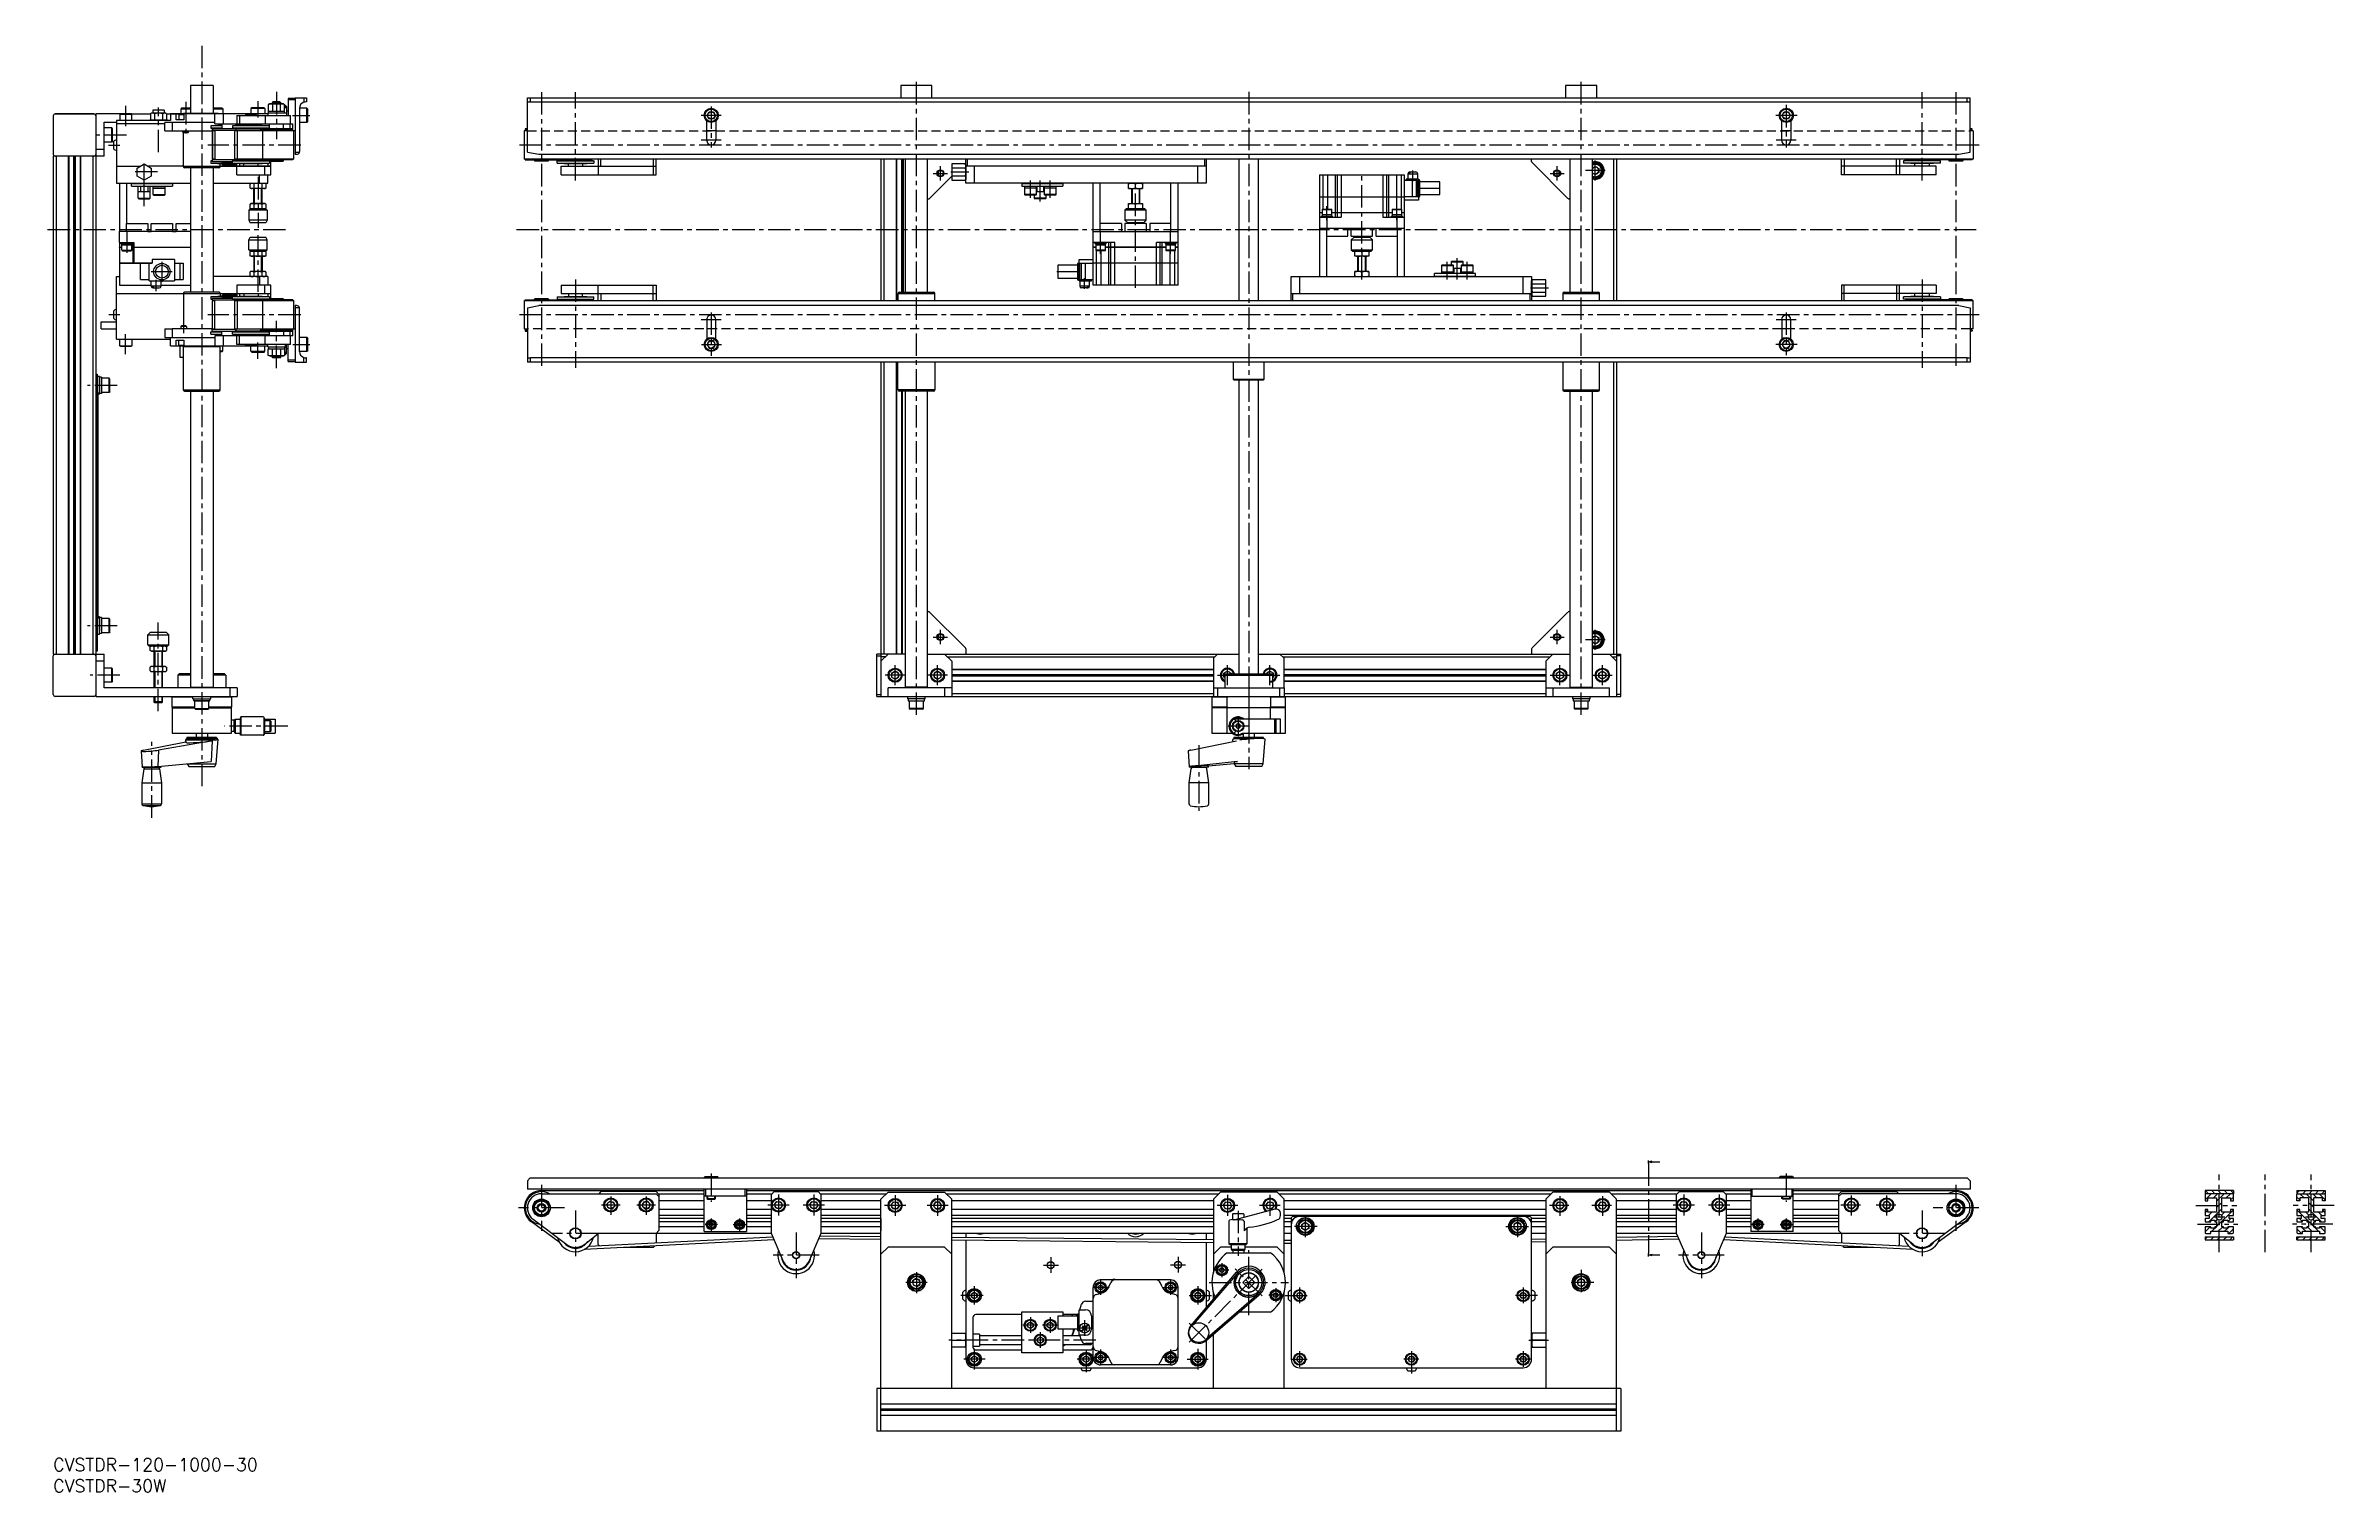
# Model space of a CAD drawing. Extents: x -5 to 1613, y -24 to 999.
import ezdxf

# ---------------------------------------------------------------- set-up
doc = ezdxf.new("R2010")
doc.units = 0
doc.header["$LTSCALE"] = 0.5
doc.linetypes.add('CENTER', pattern=[50.8, 31.75, -6.35, 6.35, -6.35])
doc.linetypes.add('DASHED', pattern=[19.05, 12.7, -6.35])
doc.layers.get('0').update_dxf_attribs({"linetype": 'CONTINUOUS'})
for name, color, linetype in [('MSM_CENTER', 1, 'CENTER'), ('MSM_CONTINUOUS', 7, 'CONTINUOUS'), ('MSM_DASHED', 4, 'DASHED'), ('MSM_NARROW', 5, 'CONTINUOUS'), ('MSM_PART_NUMBER', 7, 'CONTINUOUS')]:
    doc.layers.add(name, color=color, linetype=linetype)
doc.styles.get("Standard").update_dxf_attribs({"font": 'txt.shx', "height": 8, "bigfont": 'bigfont.shx'})

# ---------------------------------------------------------------- blocks, each defined once
blk = doc.blocks.new('*U81')
at = {"layer": 'MSM_PART_NUMBER'}
blk.add_text('CVSTDR-120-1000-30', height=9, dxfattribs=at).set_placement((0, -9))
blk = doc.blocks.new('*U82')
at = {"layer": 'MSM_PART_NUMBER'}
blk.add_text('CVSTDR-30W', height=9, dxfattribs=at).set_placement((0, -24))
blk = doc.blocks.new('_OPEN30')
at = {"color": 0, "linetype": 'BYBLOCK'}
for p, q in [((-1, 0.27), (0, 0)), ((0, 0), (-1, -0.27)), ((0, 0), (-1, 0))]:
    blk.add_line(p, q, dxfattribs=at)
blk = doc.blocks.new('*U84')
at = {"layer": 'MSM_CONTINUOUS'}
blk.add_lwpolyline([(1130.4, 209.6), (1135.9, 209.6)], dxfattribs=at)
at = {"layer": 'MSM_CONTINUOUS', "xscale": 2.5, "yscale": 2.5, "zscale": 2.5, "rotation": 180}
blk.add_blockref('_OPEN30', (1127.9, 209.6), dxfattribs=at)
blk = doc.blocks.new('*U85')
at = {"layer": 'MSM_CONTINUOUS'}
blk.add_lwpolyline([(1130.4, 143.8), (1135.9, 143.8)], dxfattribs=at)
at = {"layer": 'MSM_CONTINUOUS', "xscale": 2.5, "yscale": 2.5, "zscale": 2.5, "rotation": 180}
blk.add_blockref('_OPEN30', (1127.9, 143.8), dxfattribs=at)

msp = doc.modelspace()

# ---------------------------------------------------------------- linework, layer by layer
at = {"color": 7, "linetype": 'CONTINUOUS'}
for centre, radius, start, end in [((525.2, 143.6), 13, 163.4273, 16.5727), ((1165.2, 143.6), 13, 163.4273, 16.5727), ((525.2, 143.6), 10.5, 184.7247, 355.2753), ((1165.2, 143.6), 10.5, 184.7247, 355.2753)]:
    msp.add_arc(centre, radius, start, end, dxfattribs=at)
at = {"layer": 'MSM_CENTER'}
for p, q in [((105, 999), (105, 475.3)), ((610.2, 525.7), (610.2, 974.8)), ((1080.2, 525.7), (1080.2, 974.8)), ((51.2, 956.5), (51.2, 942.2)), ((74.5, 923.7), (74.5, 955.2)), ((93.7, 959.2), (93.7, 935.5)), ((144.7, 959.7), (144.7, 948.3)), ((157.8, 966.3), (157.8, 932.8)), ((345.2, 966.2), (345.2, 771.2)), ((369.2, 903.7), (369.2, 966.2)), ((465.2, 956.1), (465.2, 926.9)), ((845.2, 966.3), (845.2, 516.8)), ((1225.2, 957.1), (1225.2, 926.9)), ((1321.2, 903.7), (1321.2, 966.2)), ((1345.2, 966.2), (1345.2, 771.2)), ((169.2, 949.7), (181.5, 949.7)), ((472.2, 949.7), (458.1, 949.7)), ((472.2, 949.7), (458.1, 949.7)), ((1233, 949.7), (1217.8, 949.7)), ((51.9, 935.8), (30.9, 935.8)), ((39.1, 928.7), (47.1, 928.7)), ((175, 928.7), (109.3, 928.7)), ((1361.5, 928.7), (329.1, 928.7)), ((472.2, 932.2), (458.1, 932.2)), ((1232.2, 932.2), (1218.1, 932.2)), ((73.7, 909.7), (56.1, 909.7)), ((64.3, 899.6), (64.3, 917.9)), ((144.8, 906.2), (144.8, 870.3)), ((622.2, 908.7), (632.2, 908.7)), ((627.2, 903.7), (627.2, 913.7)), ((634.5, 909.7), (647.2, 909.7)), ((925.2, 833.7), (925.2, 909.7)), ((961.2, 903), (961.2, 910.7)), ((1058.2, 908.7), (1068.2, 908.7)), ((1063.2, 903.7), (1063.2, 913.7)), ((1097.2, 910.7), (1083.2, 910.7)), ((1090.2, 903.7), (1090.2, 917.7)), ((64.3, 885.6), (64.3, 903.9)), ((690.8, 891.3), (690.8, 903.6)), ((697.8, 888.7), (697.8, 903.7)), ((704.8, 891.3), (704.8, 903.6)), ((765.2, 827.7), (765.2, 903.7)), ((964.5, 898.2), (982.2, 898.2)), ((900.5, 875.7), (900.5, 885.5)), ((950, 875.7), (950, 885.5)), ((164.3, 868.7), (-5.3, 868.7)), ((52.1, 862.4), (52.1, 852.5)), ((144.8, 824.9), (144.8, 865)), ((1359.5, 868.7), (327.1, 868.7)), ((740.5, 851.9), (740.5, 861.7)), ((790, 851.9), (790, 861.7)), ((76.8, 846.2), (76.8, 832)), ((985.6, 833.7), (985.6, 846.1)), ((992.6, 833.7), (992.6, 848.7)), ((999.6, 833.7), (999.6, 846.1)), ((69.2, 839.2), (84, 839.2)), ((72.8, 825.3), (72.8, 833.4)), ((369.2, 833.7), (369.2, 771.2)), ((709.5, 839.2), (727.2, 839.2)), ((729.2, 827), (729.2, 834.7)), ((1044.5, 827.7), (1057.2, 827.7)), ((1321.2, 833.7), (1321.2, 771.2)), ((465.2, 810.4), (465.2, 779.7)), ((1225.2, 810.4), (1225.2, 780.2)), ((39.2, 808.8), (47.1, 808.8)), ((51.2, 780.8), (51.2, 795.1)), ((92.3, 795.7), (92.3, 801.8)), ((175, 808.7), (109.3, 808.7)), ((157.8, 771), (157.8, 804.5)), ((1361.5, 808.7), (329.1, 808.7)), ((472.2, 805.2), (458.1, 805.2)), ((1232.2, 805.2), (1218.1, 805.2)), ((144.7, 777.6), (144.7, 789)), ((169.5, 787.7), (181.5, 787.7)), ((458.2, 787.7), (472.4, 787.7)), ((1233, 787.7), (1217.8, 787.7)), ((45.2, 758.8), (24.3, 758.8)), ((45.2, 588.8), (24.3, 588.8)), ((74.3, 528.3), (74.3, 591.1)), ((627.2, 575.8), (627.2, 585.8)), ((1063.2, 575.8), (1063.2, 585.8)), ((1090.2, 571.8), (1090.2, 585.8)), ((622.2, 580.8), (632.2, 580.8)), ((1058.2, 580.8), (1068.2, 580.8)), ((1097.2, 578.8), (1083.2, 578.8)), ((47.1, 553.8), (26.2, 553.8)), ((602.2, 553.8), (588.2, 553.8)), ((595.2, 546.8), (595.2, 560.8)), ((632.2, 553.8), (618.2, 553.8)), ((625.2, 546.8), (625.2, 560.8)), ((823.2, 553.8), (837.2, 553.8)), ((830.2, 546.8), (830.2, 560.8)), ((853.2, 553.8), (867.2, 553.8)), ((860.2, 546.8), (860.2, 560.8)), ((1058.2, 553.8), (1072.2, 553.8)), ((1065.2, 546.8), (1065.2, 560.8)), ((1088.2, 553.8), (1102.2, 553.8)), ((1095.2, 546.8), (1095.2, 560.8)), ((845.2, 546.8), (845.2, 487.3)), ((165.8, 517.8), (121.1, 517.8)), ((844.7, 517.8), (830.7, 517.8)), ((837.7, 524.8), (837.7, 510.8)), ((69.6, 453), (69.6, 506.8)), ((809.9, 504.4), (809.9, 458)), ((465.2, 201.3), (465.2, 181.3)), ((1127.9, 208.6), (1127.9, 144.8)), ((1225.2, 201.3), (1225.2, 181.3)), ((1531.3, 145.8), (1531.3, 200.8)), ((1563.8, 145.8), (1563.8, 200.8)), ((1596.3, 145.8), (1596.3, 200.8)), ((345.2, 193.3), (345.2, 160.9)), ((400.7, 179.1), (387.5, 179.1)), ((394.2, 185.2), (394.2, 172.2)), ((425.7, 179.1), (412.5, 179.1)), ((419.2, 185.2), (419.2, 172.2)), ((520.3, 179.1), (505.3, 179.1)), ((512.7, 186.5), (512.7, 171.7)), ((545.3, 179.1), (530.3, 179.1)), ((537.7, 186.5), (537.7, 171.7)), ((602.8, 178.8), (587.8, 178.8)), ((595.2, 186.2), (595.2, 171.4)), ((632.8, 178.8), (617.8, 178.8)), ((625.2, 186.2), (625.2, 171.4)), ((837.5, 178.8), (822.9, 178.8)), ((830.2, 186.4), (830.2, 171.4)), ((867.5, 178.8), (852.9, 178.8)), ((860.2, 186.4), (860.2, 171.4)), ((1071.6, 178.8), (1057.8, 178.8)), ((1065.2, 185.5), (1065.2, 171.4)), ((1101.6, 178.8), (1087.8, 178.8)), ((1095.2, 185.5), (1095.2, 171.4)), ((1160.3, 179.1), (1145.3, 179.1)), ((1152.7, 186.5), (1152.7, 171.7)), ((1185.3, 179.1), (1170.3, 179.1)), ((1177.7, 186.5), (1177.7, 171.7)), ((1277.6, 179.1), (1263.8, 179.1)), ((1271.2, 185.8), (1271.2, 171.7)), ((1302.6, 179.1), (1288.8, 179.1)), ((1296.2, 185.8), (1296.2, 171.7)), ((1345.2, 193.3), (1345.2, 160.9)), ((1514.9, 178.8), (1543.8, 178.8)), ((1612.6, 178.8), (1583.7, 178.8)), ((361.4, 177.1), (329, 177.1)), ((369.2, 175.3), (369.2, 142.9)), ((469.7, 165.3), (460.8, 165.3)), ((465.2, 169.7), (465.2, 160.9)), ((480.8, 165.3), (489.7, 165.3)), ((485.2, 169.7), (485.2, 160.9)), ((837.7, 175.1), (837.7, 143.3)), ((893.5, 164), (877, 164)), ((885.2, 172.2), (885.2, 155.7)), ((1027, 164), (1043.5, 164)), ((1035.2, 172.2), (1035.2, 155.7)), ((1209.7, 165.3), (1200.8, 165.3)), ((1205.2, 169.7), (1205.2, 160.9)), ((1220.8, 165.3), (1229.7, 165.3)), ((1225.2, 169.7), (1225.2, 160.9)), ((1321.2, 175.3), (1321.2, 142.9)), ((1361.4, 177.1), (1329, 177.1)), ((1515.9, 165.6), (1544.4, 165.6)), ((1535.4, 170.6), (1527.2, 170.6)), ((1611.7, 165.6), (1583.1, 165.6)), ((1600.4, 170.6), (1592.2, 170.6)), ((385.4, 159.1), (353, 159.1)), ((525.2, 159.8), (525.2, 127.4)), ((845.2, 101.2), (845.2, 147.3)), ((1165.2, 159.8), (1165.2, 127.4)), ((1337.4, 159.1), (1305, 159.1)), ((541.4, 143.6), (509, 143.6)), ((610.2, 131.7), (610.2, 116.9)), ((700, 136.6), (710.6, 136.6)), ((705.2, 142.2), (705.2, 131.2)), ((790, 136.8), (800.6, 136.8)), ((795.2, 142.4), (795.2, 131.4)), ((803.2, 82.1), (854.8, 133.8)), ((831.2, 133.1), (821.2, 133.1)), ((826.2, 138.1), (826.2, 128.1)), ((854.7, 114.8), (835.7, 133.7)), ((1080.2, 133.3), (1080.2, 115.2)), ((1181.4, 143.6), (1149, 143.6)), ((617.8, 124.3), (602.8, 124.3)), ((657.5, 115.1), (641, 115.1)), ((651.2, 121.7), (651.2, 108.7)), ((745.8, 120.8), (735.1, 120.8)), ((740.5, 126.5), (740.5, 115.5)), ((784.7, 120.8), (795.3, 120.8)), ((790, 126.5), (790, 115.5)), ((803, 115.1), (819.4, 115.1)), ((809.2, 121.7), (809.2, 108.7)), ((817.2, 124.3), (873.2, 124.3)), ((869.3, 115.4), (859.3, 115.4)), ((864.3, 120.4), (864.3, 110.4)), ((871, 115.1), (886.6, 115.1)), ((881.2, 120.7), (881.2, 109.7)), ((1049.4, 115.1), (1033.9, 115.1)), ((1039.2, 120.7), (1039.2, 109.7)), ((1089.1, 124.3), (1071.4, 124.3)), ((690.8, 99.7), (690.8, 88.7)), ((704.8, 99.7), (704.8, 88.7)), ((729.2, 97.7), (729.2, 86.7)), ((737.2, 83.6), (633.2, 83.6)), ((696.1, 94.1), (685.5, 94.1)), ((703.1, 83.6), (692.5, 83.6)), ((697.8, 89.2), (697.8, 78.2)), ((710.1, 94.1), (699.5, 94.1)), ((734.5, 92.1), (723.9, 92.1)), ((803.2, 95.6), (816.7, 82.1)), ((1043.2, 83.6), (1057.2, 83.6)), ((658.8, 70.1), (643.8, 70.1)), ((651.2, 77.5), (651.2, 62.7)), ((736.5, 70.1), (723.9, 70.1)), ((730.2, 76.7), (730.2, 59.9)), ((745.8, 71.3), (735.1, 71.3)), ((740.5, 77), (740.5, 66)), ((795.3, 71.3), (784.6, 71.3)), ((790, 77), (790, 66)), ((801.7, 70.1), (816.6, 70.1)), ((809.2, 77.5), (809.2, 62.7)), ((876, 70.1), (886.6, 70.1)), ((881.2, 75.7), (881.2, 64.7)), ((965.5, 70.1), (954.9, 70.1)), ((960.2, 75.7), (960.2, 59.9)), ((1044.5, 70.1), (1033.9, 70.1)), ((1039.2, 75.7), (1039.2, 64.7))]:
    msp.add_line(p, q, dxfattribs=at)
at = {"layer": 'MSM_CONTINUOUS'}
for p, q in [((113, 970.8), (97, 970.8)), ((97, 970.8), (97, 951.3)), ((113, 970.8), (113, 951.3)), ((599.2, 970.8), (599.2, 962.2)), ((621.2, 970.8), (599.2, 970.8)), ((621.2, 962.2), (621.2, 970.8)), ((1091.2, 970.8), (1069.2, 970.8)), ((1069.2, 970.8), (1069.2, 962.2)), ((1091.2, 962.2), (1091.2, 970.8)), ((90.6, 954.7), (90.2, 954.2)), ((97, 954.7), (90.6, 954.7)), ((119.4, 954.7), (113, 954.7)), ((119.4, 954.7), (119.8, 954.2)), ((140.3, 955.1), (139.7, 954.5)), ((149.1, 955.1), (140.3, 955.1)), ((149.1, 955.1), (149.7, 954.5)), ((152.8, 957.8), (152, 957.3)), ((152, 957.3), (152, 952.8)), ((162.8, 957.8), (152.8, 957.8)), ((155.3, 959.2), (154.8, 958.6)), ((160.8, 958.6), (154.8, 958.6)), ((154.8, 958.6), (154.8, 957.8)), ((154.9, 957.3), (154.9, 952.8)), ((160.3, 959.2), (155.3, 959.2)), ((160.3, 959.2), (160.8, 958.6)), ((160.7, 952.8), (160.7, 957.3)), ((160.8, 958.6), (160.8, 957.8)), ((162.8, 957.8), (163.6, 957.3)), ((164.2, 956.7), (163.5, 956.7)), ((164.8, 956.1), (163.5, 956.1)), ((164.2, 955.7), (163.5, 955.7)), ((164.8, 955.1), (163.5, 955.1)), ((163.6, 952.8), (163.6, 957.3)), ((164.2, 956.7), (164.8, 956.1)), ((164.2, 955.7), (164.8, 955.1)), ((164.8, 956.1), (164.8, 949.7)), ((166.1, 961.7), (166.1, 949.7)), ((171.1, 961.7), (166.1, 961.7)), ((171.1, 960.7), (166.1, 960.7)), ((171.1, 962.2), (171.1, 922.2)), ((171.1, 962.2), (179.1, 962.2)), ((174.1, 954.7), (174.1, 924.2)), ((179.4, 954.7), (174.1, 954.7)), ((177.1, 962.2), (177.1, 958.9)), ((179.1, 959.2), (178.6, 959.2)), ((179.1, 962.2), (179.1, 959.2)), ((179.4, 944.7), (179.4, 954.7)), ((180, 954.1), (179.4, 954.7)), ((335.2, 962.2), (1355.3, 962.2)), ((335.2, 923.7), (335.2, 962.2)), ((336.8, 959.2), (1355.3, 959.2)), ((337.2, 962.2), (337.2, 959.2)), ((1353.2, 959.2), (1353.2, 962.2)), ((1355.2, 924.2), (1355.2, 962.2)), ((0, 949.5), (0, 922.1)), ((1.3, 950.8), (28.7, 950.8)), ((28.7, 950.8), (1.3, 950.8)), ((47.4, 950.8), (30, 950.8)), ((30, 950.8), (30, 539.1)), ((36, 920.8), (36, 944.8)), ((36, 944.8), (44.8, 944.8)), ((41.4, 940.8), (36, 940.8)), ((41.4, 930.8), (41.4, 940.8)), ((42, 940.2), (41.4, 940.8)), ((42, 935.8), (42, 940.2)), ((83, 946), (44.8, 946)), ((44.8, 946), (44.8, 901.7)), ((79, 943.7), (44.8, 943.7)), ((47.5, 951), (47, 950.5)), ((47, 950.5), (55.5, 950.5)), ((47, 950.5), (47, 946)), ((47.5, 951), (55, 951)), ((79, 943.7), (50.8, 943.7)), ((55.5, 950.5), (55, 951)), ((55.2, 950.7), (68.8, 950.7)), ((55.5, 946), (55.5, 950.5)), ((80.8, 946.3), (68.3, 946.3)), ((80.8, 946.3), (68.3, 946.3)), ((68.3, 946.3), (68.3, 946)), ((69.5, 951.3), (68.7, 950.8)), ((68.7, 950.8), (68.7, 946.3)), ((68.8, 950.8), (68.8, 950.8)), ((68.8, 946.3), (68.8, 946.3)), ((79.5, 951.3), (69.5, 951.3)), ((74.5, 953.3), (70.5, 953.3)), ((70.5, 953.3), (70.5, 951.3)), ((71.6, 950.8), (71.6, 946.3)), ((71.6, 946.3), (71.7, 946.3)), ((78.5, 953.3), (74.5, 953.3)), ((77.3, 946.3), (77.4, 946.3)), ((77.4, 946.3), (77.4, 950.8)), ((78.5, 953.3), (78.5, 951.3)), ((79.5, 951.3), (78.8, 951.3)), ((79, 938.7), (79, 944.7)), ((114.3, 944.7), (79, 944.7)), ((79, 938.7), (112.6, 938.7)), ((79.5, 951.3), (80.3, 950.8)), ((80.2, 950.7), (90.2, 950.7)), ((80.3, 946.3), (80.3, 950.8)), ((80.8, 946.3), (80.8, 946)), ((151.6, 950.7), (83, 950.7)), ((83, 950.7), (83, 946)), ((84, 944.7), (84, 938.7)), ((87, 946.6), (87, 950.7)), ((92.3, 946.6), (87, 946.6)), ((89.2, 950.6), (88.8, 950.2)), ((92.3, 950.2), (88.8, 950.2)), ((88.8, 950.2), (88.8, 946.6)), ((92.3, 950.6), (89.2, 950.6)), ((89.6, 950.7), (89.6, 950.6)), ((97, 954.2), (90.2, 954.2)), ((90.2, 954.2), (90.2, 950.7)), ((91.7, 950.7), (92, 951)), ((91.7, 937.8), (91.7, 938.7)), ((93.3, 951), (92, 951)), ((92.3, 950.7), (92.3, 946.6)), ((93.3, 951.3), (116.7, 951.3)), ((93.3, 950.7), (93.3, 951.3)), ((95.7, 937.8), (95.7, 938.7)), ((119.3, 942.3), (111.3, 942.3)), ((111.3, 942.3), (111.3, 940.7)), ((119.3, 940.7), (111.3, 940.7)), ((111.3, 940.7), (113.6, 940.2)), ((129.1, 940.2), (112.3, 940.2)), ((112.3, 940.2), (112.3, 939.2)), ((112.3, 939.2), (129.1, 939.2)), ((112.6, 918.7), (112.6, 938.7)), ((114.3, 938.7), (112.6, 938.7)), ((112.6, 938.7), (112.6, 938.7)), ((112.6, 938.7), (112.6, 918.7)), ((119.8, 954.2), (113, 954.2)), ((113.7, 939.2), (113.7, 938.7)), ((113.7, 939.2), (113.7, 938.7)), ((113.8, 939.2), (113.8, 938.7)), ((114, 939.2), (114, 938.7)), ((114.3, 943.7), (114.3, 950.7)), ((114.3, 943.7), (169.3, 943.7)), ((114.3, 939.2), (114.3, 918.2)), ((119.3, 942.7), (116.3, 942.7)), ((116.3, 942.7), (116.3, 942.3)), ((116.7, 950.7), (116.7, 951.3)), ((119.3, 943.7), (119.3, 940.2)), ((119.8, 954.2), (119.8, 950.7)), ((120.4, 943.7), (120.4, 950.7)), ((152.8, 942.3), (126.8, 942.3)), ((126.8, 942.3), (126.8, 940.7)), ((137.7, 940.7), (126.8, 940.7)), ((126.8, 940.7), (129.1, 940.2)), ((171.1, 938.7), (128.1, 938.7)), ((128.1, 938.7), (128.1, 918.7)), ((129.1, 940.2), (138.1, 940.2)), ((129.1, 940.2), (129.1, 940.2)), ((129.1, 940.2), (129.1, 938.7)), ((129.1, 940.2), (129.1, 938.7)), ((129.1, 940.2), (129.1, 938.7)), ((129.3, 942.3), (129.3, 943.7)), ((131.8, 942.7), (129.3, 942.7)), ((129.8, 949.7), (131.8, 949.7)), ((129.8, 949.7), (129.8, 943.7)), ((130.7, 940.2), (130.3, 940.2)), ((130.3, 918.7), (130.3, 938.7)), ((131.8, 949.7), (131.8, 943.7)), ((131.8, 949.7), (167.8, 949.7)), ((147.8, 942.7), (131.8, 942.7)), ((131.8, 942.3), (131.8, 942.7)), ((134.1, 940.2), (133.3, 940.2)), ((134.8, 942.7), (134.8, 943.7)), ((136.1, 950.2), (135.8, 949.9)), ((143.8, 949.9), (135.8, 949.9)), ((135.8, 949.9), (135.8, 949.7)), ((143.5, 950.2), (136.1, 950.2)), ((152.8, 940.7), (137.7, 940.7)), ((138.6, 940.2), (137.7, 940.2)), ((138.1, 940.2), (146.3, 940.2)), ((149.7, 954.5), (139.7, 954.5)), ((139.7, 954.5), (139.7, 950.7)), ((139.8, 950.2), (139.8, 950.7)), ((143.4, 940.2), (142.4, 940.2)), ((143.5, 950.2), (143.8, 949.9)), ((143.8, 949.9), (143.8, 949.7)), ((144.8, 943.7), (144.8, 942.7)), ((169.3, 940.2), (146.3, 940.2)), ((146.3, 939.7), (146.3, 940.2)), ((146.3, 939.7), (169.3, 939.7)), ((147.8, 942.7), (147.8, 942.3)), ((147.8, 938.7), (147.8, 939.7)), ((147.8, 939.7), (147.8, 938.7)), ((147.9, 938.7), (147.9, 918.7)), ((149.7, 954.5), (149.7, 950.7)), ((149.8, 949.7), (149.8, 943.7)), ((152.8, 940.7), (150.5, 940.2)), ((157.8, 951.3), (151.6, 951.3)), ((164.8, 951.3), (151.6, 951.3)), ((151.6, 951.3), (151.6, 949.7)), ((152, 952.8), (163.6, 952.8)), ((152.1, 951.3), (152.1, 952.8)), ((152.8, 940.2), (152.8, 943.7)), ((162.8, 940.2), (162.8, 943.7)), ((163.5, 951.3), (163.5, 952.8)), ((166.1, 952.7), (164.8, 952.7)), ((167.3, 943.7), (167.3, 940.2)), ((167.8, 943.7), (167.8, 949.7)), ((167.8, 938.7), (167.8, 939.7)), ((169.3, 938.7), (169.3, 943.7)), ((170, 918.7), (170, 938.7)), ((179.4, 944.7), (174.1, 944.7)), ((180, 945.3), (179.4, 944.7)), ((180, 945.3), (180, 954.1)), ((333, 938.7), (333, 918.7)), ((335.2, 938.7), (333, 938.7)), ((333.7, 940.2), (333.7, 939.7)), ((335.2, 940.2), (333.7, 940.2)), ((335.2, 939.7), (333.7, 939.7)), ((462, 932.2), (462, 945.9)), ((468.5, 938.7), (462, 938.7)), ((462.3, 949.7), (463.8, 952.2)), ((463.8, 947.2), (462.3, 949.7)), ((463.8, 952.2), (466.7, 952.2)), ((466.7, 947.2), (463.8, 947.2)), ((466.7, 952.2), (468.1, 949.7)), ((468.1, 949.7), (466.7, 947.2)), ((468.5, 945.9), (468.5, 932.2)), ((1222, 932.2), (1222, 945.9)), ((1228.5, 938.7), (1222, 938.7)), ((1222.4, 949.7), (1223.8, 952.2)), ((1223.8, 947.2), (1222.4, 949.7)), ((1223.8, 952.2), (1226.7, 952.2)), ((1226.7, 947.2), (1223.8, 947.2)), ((1226.7, 952.2), (1228.1, 949.7)), ((1228.1, 949.7), (1226.7, 947.2)), ((1228.5, 945.9), (1228.5, 932.2)), ((1356.7, 940.2), (1355.2, 940.2)), ((1356.7, 939.7), (1355.2, 939.7)), ((1357.4, 938.7), (1355.2, 938.7)), ((1356.7, 939.7), (1356.7, 940.2)), ((1357.4, 938.7), (1357.4, 918.7)), ((30, 925.8), (36, 925.8)), ((41.4, 930.8), (36, 930.8)), ((42, 931.4), (41.4, 930.8)), ((42, 931.4), (42, 935.8)), ((42.6, 931.2), (42.6, 926.1)), ((91.7, 937.8), (95.7, 937.8)), ((92.1, 937.5), (91.7, 937.8)), ((91.7, 937.8), (95.7, 937.8)), ((92, 913.7), (92, 937.6)), ((92.1, 937.5), (95.3, 937.5)), ((92.1, 937.5), (95.2, 937.5)), ((92.1, 937.5), (95.2, 937.5)), ((92.1, 937.5), (95.3, 937.5)), ((95.3, 937.5), (95.7, 937.8)), ((171.1, 923.7), (174, 923.7)), ((335.2, 923.7), (343.2, 922.2)), ((1347.2, 922.2), (1355.2, 923.7)), ((1355.2, 923.7), (1355.2, 924.2)), ((36, 920.8), (0, 920.8)), ((0, 920.8), (0, 568.8)), ((2, 920.8), (2, 568.8)), ((10.7, 568.8), (10.7, 920.8)), ((11, 920.8), (11, 568.8)), ((14.5, 568.8), (14.5, 920.8)), ((15, 920.8), (15, 568.8)), ((15.5, 920.8), (15.5, 568.8)), ((19, 920.8), (19, 568.8)), ((19.3, 920.8), (19.3, 568.8)), ((28, 920.8), (28, 568.8)), ((44.8, 913.7), (61.2, 913.7)), ((59.3, 912.5), (64.3, 915.4)), ((59.3, 906.8), (59.3, 912.5)), ((64.3, 903.9), (59.3, 906.8)), ((64.3, 915.4), (69.3, 912.5)), ((69.3, 906.8), (64.3, 903.9)), ((92, 913.7), (67.4, 913.7)), ((69.3, 912.5), (69.3, 906.8)), ((118, 913.6), (92, 913.6)), ((117.1, 912.7), (92.9, 912.7)), ((97, 912.7), (97, 824.7)), ((112.3, 917.9), (111.3, 917.6)), ((111.3, 917.6), (112.3, 917.6)), ((111.3, 917.6), (111.3, 916)), ((111.3, 916), (126.8, 916)), ((129.1, 918.2), (112.3, 918.2)), ((112.3, 918.2), (112.3, 917.2)), ((112.3, 917.2), (126.8, 917.2)), ((114.3, 918.7), (112.6, 918.7)), ((112.6, 918.7), (112.6, 918.7)), ((113, 912.7), (113, 824.7)), ((113.7, 918.7), (113.7, 918.2)), ((113.7, 918.7), (113.7, 918.2)), ((113.8, 918.7), (113.8, 918.2)), ((114, 918.7), (114, 918.2)), ((116.3, 915.7), (116.3, 916)), ((116.3, 915.7), (129.8, 915.7)), ((118, 913.6), (118, 915.7)), ((153.8, 913.7), (118, 913.7)), ((118, 913.7), (153.8, 913.7)), ((119.3, 916.7), (119.3, 917.2)), ((119.3, 916.7), (126.8, 916.7)), ((119.6, 916.4), (119.3, 916.7)), ((119.3, 915.2), (119.3, 915.7)), ((119.3, 915.2), (129.3, 915.2)), ((119.6, 914.9), (119.3, 915.2)), ((119.6, 916.4), (123.7, 916.4)), ((119.6, 914.9), (123.7, 914.9)), ((123.7, 916.4), (126.8, 916.4)), ((123.7, 914.9), (129, 914.9)), ((126.8, 917.6), (129.1, 918.2)), ((126.8, 917.6), (152.8, 917.6)), ((126.8, 916), (126.8, 917.6)), ((126.8, 916), (152.8, 916)), ((130.3, 918.7), (128.1, 918.7)), ((129, 914.9), (129.3, 915.2)), ((129, 913.7), (129, 914.9)), ((129.1, 918.2), (129.1, 918.2)), ((169.3, 918.2), (129.1, 918.2)), ((129.3, 915.2), (129.3, 915.7)), ((129.8, 913.7), (129.8, 916)), ((129.8, 907.7), (129.8, 913.7)), ((129.8, 907.7), (153.8, 907.7)), ((170, 918.7), (130.3, 918.7)), ((130.3, 918.2), (130.7, 918.2)), ((131.8, 916), (131.8, 913.7)), ((131.8, 915.7), (147.8, 915.7)), ((133.3, 918.2), (134.1, 918.2)), ((134.8, 913.7), (134.8, 915.7)), ((137.7, 918.2), (138.6, 918.2)), ((142.4, 918.2), (143.4, 918.2)), ((144.8, 913.7), (144.8, 915.7)), ((145.8, 901.7), (145.8, 907.7)), ((147.8, 915.7), (147.8, 916)), ((149.5, 907.7), (149.5, 913.7)), ((150.5, 918.2), (152.8, 917.6)), ((151.8, 918.2), (151.8, 917.9)), ((151.8, 916), (151.8, 913.7)), ((151.8, 901.7), (151.8, 907.7)), ((152.8, 917.7), (152.8, 918.2)), ((152.8, 917.7), (162.8, 917.7)), ((153.1, 917.4), (152.8, 917.7)), ((152.8, 917.6), (152.8, 916)), ((153.1, 917.4), (162.5, 917.4)), ((153.8, 907.7), (153.8, 917.4)), ((162.5, 917.4), (162.8, 917.7)), ((162.8, 917.7), (162.8, 918.2)), ((169.3, 918.2), (169.3, 918.7)), ((171.1, 922.2), (172.1, 922.2)), ((1357.4, 918.7), (333, 918.7)), ((333.7, 918.7), (333.7, 918.2)), ((333.7, 918.2), (356.7, 918.2)), ((340.2, 918.2), (340.2, 917.7)), ((340.2, 917.7), (340.5, 917.4)), ((340.2, 917.7), (350.2, 917.7)), ((349.9, 917.4), (340.5, 917.4)), ((343.3, 922.2), (1347.3, 922.2)), ((349.9, 917.4), (350.2, 917.7)), ((350.2, 917.7), (350.2, 918.2)), ((356.2, 917.6), (358.5, 918.2)), ((356.2, 917.6), (382.2, 917.6)), ((356.2, 916), (356.2, 917.6)), ((356.2, 916), (382.2, 916)), ((356.7, 918.2), (356.7, 918.7)), ((380, 918.2), (358.5, 918.2)), ((358.6, 918.7), (358.6, 918.2)), ((359.2, 913.7), (426.2, 913.7)), ((359.2, 907.7), (359.2, 913.7)), ((359.2, 907.7), (426.2, 907.7)), ((361.2, 915.7), (361.2, 916)), ((361.2, 915.7), (377.2, 915.7)), ((364.2, 913.7), (364.2, 915.7)), ((374.2, 915.7), (374.2, 913.7)), ((377.2, 916), (377.2, 915.7)), ((379.9, 918.7), (379.9, 918.2)), ((380, 918.2), (382.2, 917.6)), ((382.2, 917.6), (382.2, 916)), ((385.2, 918.7), (385.2, 907.7)), ((387.2, 913.7), (387.2, 918.7)), ((424.2, 918.7), (424.2, 907.7)), ((426.2, 907.7), (426.2, 918.7)), ((585.2, 918.7), (585.2, 818.7)), ((587.2, 918.7), (587.2, 818.7)), ((595.9, 918.7), (595.9, 818.7)), ((596.2, 918.7), (596.2, 818.7)), ((599.7, 918.7), (599.7, 824.7)), ((600.2, 918.7), (600.2, 824.7)), ((600.8, 918.7), (600.8, 824.7)), ((602.2, 918.7), (602.2, 824.7)), ((618.2, 824.7), (618.2, 918.7)), ((619.5, 890.9), (635.2, 906.7)), ((625.7, 910.1), (625.7, 910.1)), ((625.7, 910.1), (625.7, 909.4)), ((625.7, 909.4), (625.7, 907.2)), ((644.8, 915.4), (635.2, 915.4)), ((635.2, 915.4), (635.2, 903.9)), ((644.8, 912.5), (635.2, 912.5)), ((644.8, 906.8), (635.2, 906.8)), ((645.2, 914.7), (644.8, 915.4)), ((645.2, 901.7), (645.2, 918.7)), ((645.2, 914.7), (645.2, 904.7)), ((815.2, 913.7), (645.2, 913.7)), ((646.2, 918.7), (646.2, 913.7)), ((651.2, 913.7), (651.2, 901.7)), ((809.2, 901.7), (809.2, 913.7)), ((814.2, 913.7), (814.2, 918.7)), ((815.2, 918.7), (815.2, 901.7)), ((838.2, 918.7), (838.2, 818.7)), ((852.2, 818.7), (852.2, 918.7)), ((895.2, 907.7), (895.2, 892.1)), ((895.2, 907.7), (955.2, 907.7)), ((897.6, 907.7), (897.6, 892.1)), ((900.9, 907.7), (900.9, 892.1)), ((906.4, 907.7), (906.4, 892.1)), ((907.8, 907.7), (907.8, 892.1)), ((910.5, 907.7), (910.5, 877.7)), ((939.9, 907.7), (939.9, 892.1)), ((942.7, 907.7), (942.7, 892.1)), ((944, 907.7), (944, 892.1)), ((949.6, 907.7), (949.6, 892.1)), ((952.9, 907.7), (952.9, 892.1)), ((955.2, 907.7), (955.2, 881)), ((957.7, 908.4), (957.7, 904.7)), ((957.7, 908.4), (964.7, 908.4)), ((959, 908.7), (958.6, 908.7)), ((959, 909.7), (963.4, 909.7)), ((964.7, 904.7), (964.7, 908.4)), ((1045.2, 917.1), (1045.2, 918.7)), ((1070.9, 890.9), (1045.5, 916.4)), ((1064.7, 910.1), (1064.7, 910.1)), ((1064.7, 907.2), (1064.7, 910.1)), ((1072.2, 918.7), (1072.2, 824.7)), ((1088.2, 824.7), (1088.2, 918.7)), ((1088.2, 912.3), (1090.1, 913.5)), ((1090.4, 907.8), (1088.2, 908.9)), ((1088.9, 915.5), (1088.5, 916.1)), ((1090.1, 913.5), (1092.7, 912.2)), ((1092.8, 909.3), (1090.4, 907.8)), ((1092.7, 912.2), (1092.8, 909.3)), ((1103.2, 918.7), (1103.2, 818.7)), ((1105.2, 918.7), (1105.2, 818.7)), ((1264.2, 907.7), (1264.2, 918.7)), ((1331.2, 913.7), (1264.2, 913.7)), ((1331.2, 907.7), (1264.2, 907.7)), ((1266.2, 918.7), (1266.2, 907.7)), ((1303.2, 913.7), (1266.2, 913.7)), ((1303.2, 907.7), (1303.2, 918.7)), ((1305.2, 918.7), (1305.2, 907.7)), ((1310.5, 918.2), (1308.2, 917.6)), ((1308.2, 917.6), (1308.2, 916)), ((1334.2, 917.6), (1308.2, 917.6)), ((1334.2, 916), (1308.2, 916)), ((1332, 918.2), (1310.5, 918.2)), ((1310.6, 918.7), (1310.6, 918.2)), ((1312.1, 918.7), (1312.1, 918.2)), ((1313.2, 916), (1313.2, 915.7)), ((1329.2, 915.7), (1313.2, 915.7)), ((1315.3, 918.7), (1315.3, 918.2)), ((1316.2, 913.7), (1316.2, 915.7)), ((1326.1, 918.2), (1326.1, 918.7)), ((1326.2, 915.7), (1326.2, 913.7)), ((1329.2, 915.7), (1329.2, 916)), ((1329.7, 918.2), (1329.7, 918.7)), ((1331.2, 907.7), (1331.2, 913.7)), ((1331.7, 918.2), (1331.7, 918.7)), ((1331.9, 918.2), (1331.9, 918.7)), ((1334.2, 917.6), (1332, 918.2)), ((1333.7, 918.7), (1333.7, 918.2)), ((1356.7, 918.2), (1333.7, 918.2)), ((1334.2, 916), (1334.2, 917.6)), ((1340.2, 918.2), (1340.2, 917.7)), ((1340.2, 917.7), (1340.5, 917.4)), ((1340.2, 917.7), (1350.2, 917.7)), ((1349.9, 917.4), (1340.5, 917.4)), ((1349.9, 917.4), (1350.2, 917.7)), ((1350.2, 917.7), (1350.2, 918.2)), ((1356.7, 918.2), (1356.7, 918.7)), ((44.8, 901.7), (50.8, 901.7)), ((46.8, 901.7), (46.8, 873.2)), ((50.8, 901.7), (97, 901.7)), ((51.8, 901.7), (51.8, 873.2)), ((55.3, 901.6), (84.3, 901.6)), ((55.3, 899.6), (55.3, 901.6)), ((55.3, 899.6), (84.3, 899.6)), ((57.3, 901.7), (57.3, 901.6)), ((59.3, 901.6), (59.3, 901.7)), ((80.3, 901.6), (59.3, 901.6)), ((60.1, 891.1), (60.1, 899.6)), ((68.5, 895.7), (60.1, 895.7)), ((60.1, 891.1), (68.5, 891.1)), ((60.5, 890.7), (60.1, 891.1)), ((60.5, 890.7), (64.3, 890.7)), ((61.8, 899.6), (61.8, 895.7)), ((64.3, 890.7), (68.1, 890.7)), ((66.8, 899.6), (66.8, 895.7)), ((68.1, 890.7), (68.5, 891.1)), ((68.5, 891.1), (68.5, 899.6)), ((70.6, 893.7), (70.6, 899.6)), ((79.1, 898.3), (70.6, 898.3)), ((70.6, 898.3), (79.1, 898.3)), ((70.6, 898.3), (79.1, 898.3)), ((70.6, 893.7), (79.1, 893.7)), ((71, 893.3), (70.6, 893.7)), ((71, 893.3), (74.8, 893.3)), ((74.8, 893.3), (78.6, 893.3)), ((78.6, 893.3), (79.1, 893.7)), ((79.1, 893.7), (79.1, 899.6)), ((80.3, 901.7), (80.3, 901.6)), ((82.3, 901.6), (82.3, 901.7)), ((84.3, 901.6), (84.3, 899.6)), ((113, 901.7), (151.8, 901.7)), ((139.8, 901.7), (139, 901.2)), ((139, 901.2), (139, 898.5)), ((139.8, 898.1), (139, 898.5)), ((149.8, 898.1), (139.8, 898.1)), ((141.8, 887.3), (141.8, 898.1)), ((141.9, 901.2), (141.9, 898.5)), ((147.7, 898.5), (147.7, 901.2)), ((147.8, 887.3), (147.8, 898.1)), ((149.8, 901.7), (150.6, 901.2)), ((149.8, 898.1), (150.6, 898.5)), ((150.6, 898.5), (150.6, 901.2)), ((618.2, 890.7), (618.8, 890.7)), ((635.2, 903.9), (644.8, 903.9)), ((645.2, 904.7), (644.8, 903.9)), ((815.2, 901.7), (645.2, 901.7)), ((684.8, 901.6), (684.8, 901.7)), ((684.8, 901.6), (684.8, 899.6)), ((684.8, 901.6), (713.8, 901.6)), ((684.8, 899.6), (713.8, 899.6)), ((686.6, 899.6), (686.6, 893.7)), ((695.1, 898.3), (686.6, 898.3)), ((686.6, 893.7), (687.1, 893.3)), ((695.1, 893.7), (686.6, 893.7)), ((686.8, 901.6), (686.8, 901.7)), ((694.6, 893.3), (687.1, 893.3)), ((693.6, 893.3), (693.6, 891.1)), ((693.6, 891.1), (694.1, 890.7)), ((702.1, 891.1), (693.6, 891.1)), ((701.6, 890.7), (694.1, 890.7)), ((694.6, 893.3), (695.1, 893.7)), ((695, 898.3), (695, 899.6)), ((695.1, 893.7), (695.1, 898.3)), ((700.6, 895.7), (695.1, 895.7)), ((695.3, 899.6), (695.3, 895.7)), ((700.3, 895.7), (700.3, 899.6)), ((700.6, 899.6), (700.6, 893.7)), ((709.1, 898.3), (700.6, 898.3)), ((700.6, 893.7), (701.1, 893.3)), ((709.1, 893.7), (700.6, 893.7)), ((708.6, 893.3), (701.1, 893.3)), ((701.6, 890.7), (702.1, 891.1)), ((702.1, 891.1), (702.1, 893.3)), ((708.6, 893.3), (709.1, 893.7)), ((709, 898.3), (709, 899.6)), ((709.1, 893.7), (709.1, 898.3)), ((711.8, 901.6), (711.8, 901.7)), ((713.8, 901.6), (713.8, 901.7)), ((713.8, 901.6), (713.8, 899.6)), ((735.2, 856.4), (735.2, 901.7)), ((740.2, 867.7), (740.2, 901.7)), ((760.2, 898.1), (760.2, 901.7)), ((760.2, 898.1), (770.2, 898.1)), ((760.2, 898.1), (770.2, 898.1)), ((762.2, 898.1), (762.2, 887.3)), ((765.2, 898.5), (765.2, 901.2)), ((768.2, 887.3), (768.2, 898.1)), ((770.2, 901.7), (770.2, 898.1)), ((790.2, 867.7), (790.2, 901.7)), ((795.2, 856.4), (795.2, 901.7)), ((895.2, 892.1), (955.2, 892.1)), ((895.2, 892), (895.2, 881)), ((895.2, 892), (955.2, 892)), ((895.3, 892), (895.3, 892.1)), ((897.6, 892), (897.6, 892.1)), ((897.6, 892), (897.6, 883.5)), ((900.9, 892), (900.9, 892.1)), ((900.9, 892), (900.9, 883.5)), ((906.4, 892), (906.4, 881)), ((906.5, 892), (906.5, 892.1)), ((907.8, 892), (907.8, 881)), ((907.9, 892), (907.9, 892.1)), ((939.9, 892), (939.9, 892.1)), ((939.9, 892), (939.9, 877.7)), ((942.6, 892), (942.6, 892.1)), ((942.7, 892), (942.7, 881)), ((944, 892), (944, 892.1)), ((944, 892), (944, 881)), ((949.6, 892), (949.6, 892.1)), ((949.6, 892), (949.6, 883.5)), ((952.9, 892), (952.9, 892.1)), ((952.9, 892), (952.9, 883.5)), ((964.6, 903.7), (955.2, 903.7)), ((965.2, 892.2), (955.2, 892.2)), ((956.4, 904.7), (956.4, 903.7)), ((965.2, 904.7), (956.4, 904.7)), ((960.7, 904.7), (960.7, 903.7)), ((960.7, 903.7), (960.7, 892.2)), ((963.5, 903.7), (963.5, 892.2)), ((964.6, 903.7), (964.6, 892.2)), ((965.2, 904.7), (965.2, 889.7)), ((966.2, 904), (965.2, 904)), ((965.2, 892.4), (966.2, 892.4)), ((966.2, 892.4), (966.2, 904)), ((980.2, 902.7), (966.2, 902.7)), ((966.2, 893.7), (980.2, 893.7)), ((980.2, 893.7), (980.2, 902.7)), ((1072.2, 890.7), (1071.7, 890.7)), ((139.3, 883.7), (138.3, 882.7)), ((138.3, 882.7), (138.3, 875.7)), ((151.3, 882.7), (138.3, 882.7)), ((151.3, 875.7), (138.3, 875.7)), ((138.3, 875.7), (139.3, 873.7)), ((139.8, 887.3), (139, 886.8)), ((139, 886.8), (139, 884.1)), ((139.8, 883.7), (139, 884.1)), ((150.3, 883.7), (139.3, 883.7)), ((149.8, 887.3), (139.8, 887.3)), ((141.9, 886.8), (141.9, 884.1)), ((147.7, 884.1), (147.7, 886.8)), ((149.8, 887.3), (150.6, 886.8)), ((149.8, 883.7), (150.6, 884.1)), ((150.3, 883.7), (151.3, 882.7)), ((151.3, 875.7), (150.3, 873.7)), ((150.6, 884.1), (150.6, 886.8)), ((151.3, 882.7), (151.3, 875.7)), ((758.7, 883.7), (757.7, 882.7)), ((757.7, 882.7), (757.7, 875.7)), ((772.7, 882.7), (757.7, 882.7)), ((757.7, 875.7), (759.7, 873.7)), ((772.7, 875.7), (757.7, 875.7)), ((771.7, 883.7), (758.7, 883.7)), ((760.2, 887.3), (770.2, 887.3)), ((760.2, 883.7), (760.2, 887.3)), ((765.2, 884.1), (765.2, 886.8)), ((770.2, 887.3), (770.2, 883.7)), ((770.7, 873.7), (772.7, 875.7)), ((772.7, 882.7), (771.7, 883.7)), ((772.7, 875.7), (772.7, 882.7)), ((895.2, 881), (897, 881)), ((895.2, 881), (897, 881)), ((895.2, 881), (895.2, 835.7)), ((895.2, 877.7), (910.5, 877.7)), ((895.3, 881), (895.3, 881)), ((896.5, 878.5), (896.5, 877.7)), ((896.5, 878.5), (904.5, 878.5)), ((897.4, 883.5), (897, 883.1)), ((897, 883.1), (897, 879.5)), ((897, 883.1), (904, 883.1)), ((897, 879.5), (904, 879.5)), ((897.1, 879.5), (897.1, 878.5)), ((897.4, 883.5), (903.6, 883.5)), ((900.5, 877.7), (900.5, 869.7)), ((904, 883.1), (903.6, 883.5)), ((904, 879.5), (904, 883.1)), ((904, 881), (946.5, 881)), ((904, 881), (946.5, 881)), ((904, 878.5), (904, 879.5)), ((904, 878.5), (904, 879.5)), ((904.5, 877.7), (904.5, 878.5)), ((906.4, 881), (906.4, 877.7)), ((906.5, 881), (906.5, 881)), ((907.8, 881), (907.8, 877.7)), ((907.9, 881), (907.9, 881)), ((939.9, 877.7), (955.2, 877.7)), ((942.6, 881), (942.6, 881)), ((942.7, 881), (942.7, 877.7)), ((944, 881), (944, 877.7)), ((944, 881), (944, 881)), ((946, 878.5), (946, 877.7)), ((946, 878.5), (954, 878.5)), ((946.9, 883.5), (946.5, 883.1)), ((946.5, 883.1), (946.5, 879.5)), ((946.5, 883.1), (953.5, 883.1)), ((946.5, 879.5), (953.5, 879.5)), ((946.6, 879.5), (946.6, 878.5)), ((946.9, 883.5), (953.1, 883.5)), ((949.9, 877.7), (949.9, 869.7)), ((953.5, 883.1), (953.1, 883.5)), ((953.5, 879.5), (953.5, 883.1)), ((953.5, 881), (955.2, 881)), ((953.5, 881), (955.2, 881)), ((953.5, 878.5), (953.5, 879.5)), ((953.5, 878.5), (953.5, 879.5)), ((954, 877.7), (954, 878.5)), ((965.2, 889.7), (955.2, 889.7)), ((955.2, 881), (955.2, 835.7)), ((955.2, 881), (955.2, 881)), ((46.8, 873.2), (46.8, 867.7)), ((97, 867.7), (46.8, 867.7)), ((46.8, 859.7), (46.8, 867.7)), ((46.8, 859.7), (56.9, 859.7)), ((46.8, 859.7), (46.8, 856.4)), ((48.1, 858.9), (48.1, 859.7)), ((48.1, 858.9), (56.1, 858.9)), ((48.6, 854.3), (48.6, 858.9)), ((55.6, 857.9), (48.6, 857.9)), ((55.6, 857.9), (48.6, 857.9)), ((55.6, 857.9), (48.6, 857.9)), ((51.8, 873.2), (66.8, 873.2)), ((51.8, 867.7), (51.8, 873.2)), ((52.1, 867.7), (52.1, 859.7)), ((55.6, 854.3), (55.6, 858.9)), ((56.1, 858.9), (56.1, 859.7)), ((56.2, 859.7), (56.2, 856.4)), ((56.9, 859.7), (56.9, 856.4)), ((66.8, 873.2), (66.8, 867.7)), ((66.8, 867.7), (69.3, 867.7)), ((69.3, 873.2), (84.3, 873.2)), ((69.3, 867.7), (69.3, 873.2)), ((84.3, 873.2), (84.3, 867.7)), ((84.3, 867.7), (86.8, 867.7)), ((86.8, 873.2), (97, 873.2)), ((86.8, 867.7), (86.8, 873.2)), ((138.3, 861.7), (139.3, 863.7)), ((138.3, 854.7), (138.3, 861.7)), ((138.3, 861.7), (151.3, 861.7)), ((150.3, 873.7), (139.3, 873.7)), ((139.3, 863.7), (150.3, 863.7)), ((151.3, 861.7), (150.3, 863.7)), ((151.3, 854.7), (151.3, 861.7)), ((735.2, 867.7), (795.2, 867.7)), ((750.5, 859.7), (735.2, 859.7)), ((736.5, 859.7), (736.5, 858.9)), ((744.5, 858.9), (736.5, 858.9)), ((737, 858.9), (737, 857.9)), ((737, 858.9), (737, 857.9)), ((737, 857.9), (737, 854.3)), ((744, 857.9), (737, 857.9)), ((755.2, 873.2), (740.2, 873.2)), ((740.5, 859.7), (740.5, 867.7)), ((743.9, 857.9), (743.9, 858.9)), ((744, 854.3), (744, 857.9)), ((744.5, 858.9), (744.5, 859.7)), ((746.4, 856.4), (746.4, 859.7)), ((747.8, 856.4), (747.8, 859.7)), ((750.5, 845.3), (750.5, 859.7)), ((755.2, 873.2), (755.2, 867.7)), ((772.7, 873.2), (757.7, 873.2)), ((757.7, 873.2), (757.7, 867.7)), ((770.7, 873.7), (759.7, 873.7)), ((772.7, 873.2), (772.7, 867.7)), ((790.2, 873.2), (775.2, 873.2)), ((775.2, 873.2), (775.2, 867.7)), ((795.2, 859.7), (779.9, 859.7)), ((779.9, 829.7), (779.9, 859.7)), ((782.7, 856.4), (782.7, 859.7)), ((784, 856.4), (784, 859.7)), ((786, 859.7), (786, 858.9)), ((794, 858.9), (786, 858.9)), ((786.5, 858.9), (786.5, 857.9)), ((786.5, 858.9), (786.5, 857.9)), ((786.5, 857.9), (786.5, 854.3)), ((793.5, 857.9), (786.5, 857.9)), ((789.9, 859.7), (789.9, 867.7)), ((793.4, 857.9), (793.4, 858.9)), ((793.5, 854.3), (793.5, 857.9)), ((794, 858.9), (794, 859.7)), ((955.2, 869.7), (895.2, 869.7)), ((900.2, 869.7), (900.2, 835.7)), ((900.2, 864.2), (915.2, 864.2)), ((915.2, 864.2), (915.2, 869.7)), ((917.7, 864.2), (917.7, 869.7)), ((917.7, 864.2), (932.7, 864.2)), ((919.7, 863.7), (917.7, 861.7)), ((917.7, 861.7), (917.7, 854.7)), ((917.7, 861.7), (932.7, 861.7)), ((919.7, 863.7), (930.7, 863.7)), ((932.7, 861.7), (930.7, 863.7)), ((932.7, 864.2), (932.7, 869.7)), ((932.7, 854.7), (932.7, 861.7)), ((935.2, 864.2), (935.2, 869.7)), ((935.2, 864.2), (950.2, 864.2)), ((950.2, 869.7), (950.2, 835.7)), ((46.8, 856.4), (48.6, 856.4)), ((46.8, 856.3), (46.8, 845.3)), ((48.6, 856.3), (46.8, 856.3)), ((46.8, 845.3), (69.9, 845.3)), ((69.9, 845.3), (46.8, 845.3)), ((46.8, 845.3), (46.8, 829.7)), ((46.9, 856.3), (46.9, 856.4)), ((46.9, 845.3), (46.9, 845.3)), ((48.6, 854.3), (55.6, 854.3)), ((48.6, 854.2), (49, 853.9)), ((48.6, 845.3), (48.6, 845.3)), ((49, 853.9), (55.2, 853.9)), ((51.7, 845.3), (51.7, 845.3)), ((55.6, 854.3), (55.2, 853.9)), ((55.6, 856.4), (56.2, 856.4)), ((55.6, 856.3), (56.2, 856.3)), ((56.2, 856.4), (56.9, 856.4)), ((56.2, 856.4), (56.2, 856.3)), ((56.2, 856.3), (56.2, 845.3)), ((56.9, 856.3), (56.2, 856.3)), ((56.2, 845.3), (56.2, 845.3)), ((56.9, 856.4), (59.9, 856.4)), ((56.9, 856.3), (56.9, 845.3)), ((59.9, 856.3), (56.9, 856.3)), ((57, 856.3), (57, 856.4)), ((57, 845.3), (57, 845.3)), ((59.9, 856.4), (97, 856.4)), ((97, 856.3), (59.9, 856.3)), ((59.9, 845.3), (59.9, 845.3)), ((61.8, 833.7), (61.8, 845.2)), ((61.8, 845.2), (64, 845.2)), ((64, 845.2), (67.8, 845.2)), ((67.8, 832.7), (67.8, 845.2)), ((67.8, 845.2), (69.9, 845.2)), ((69.9, 847.7), (69.9, 845.2)), ((85.8, 847.7), (69.9, 847.7)), ((85.8, 847.7), (85.8, 832.7)), ((85.8, 845.2), (91.8, 845.2)), ((89.6, 845.2), (89.6, 833.7)), ((91.8, 845.2), (91.8, 833.7)), ((139.3, 853.7), (138.3, 854.7)), ((138.3, 854.7), (151.3, 854.7)), ((139.8, 853.7), (139, 853.2)), ((139, 853.2), (139, 850.5)), ((139.8, 850.1), (139, 850.5)), ((139.3, 853.7), (150.3, 853.7)), ((149.8, 850.1), (139.8, 850.1)), ((141.8, 850.1), (141.8, 839.3)), ((141.9, 853.2), (141.9, 850.5)), ((147.7, 850.5), (147.7, 853.2)), ((147.8, 850.1), (147.8, 839.3)), ((149.8, 853.7), (150.6, 853.2)), ((149.8, 850.1), (150.6, 850.5)), ((150.3, 853.7), (151.3, 854.7)), ((150.6, 850.5), (150.6, 853.2)), ((724.2, 843.7), (710.2, 843.7)), ((710.2, 843.7), (710.2, 834.7)), ((725.2, 845), (724.2, 845)), ((724.2, 845), (724.2, 833.4)), ((725.2, 832.7), (725.2, 847.7)), ((725.2, 847.7), (735.2, 847.7)), ((725.2, 845.2), (735.2, 845.2)), ((725.8, 833.7), (725.8, 845.2)), ((726.9, 833.7), (726.9, 845.2)), ((729.8, 833.7), (729.8, 845.2)), ((737, 856.4), (735.2, 856.4)), ((737, 856.3), (735.2, 856.3)), ((735.2, 829.7), (735.2, 856.3)), ((795.2, 845.3), (735.2, 845.3)), ((795.2, 845.3), (735.2, 845.3)), ((735.3, 856.3), (735.3, 856.4)), ((737, 854.3), (737.4, 853.9)), ((744, 854.3), (737, 854.3)), ((743.6, 853.9), (737.4, 853.9)), ((737.6, 845.3), (737.6, 853.9)), ((737.6, 829.7), (737.6, 845.3)), ((737.6, 845.3), (737.6, 845.3)), ((740.9, 845.3), (740.9, 853.9)), ((740.9, 829.7), (740.9, 845.3)), ((740.9, 845.3), (740.9, 845.3)), ((743.6, 853.9), (744, 854.3)), ((786.5, 856.4), (744, 856.4)), ((786.5, 856.3), (744, 856.3)), ((746.4, 845.3), (746.4, 856.3)), ((746.4, 829.7), (746.4, 845.3)), ((746.5, 856.3), (746.5, 856.4)), ((746.5, 845.3), (746.5, 845.3)), ((747.8, 845.3), (747.8, 856.3)), ((747.8, 829.7), (747.8, 845.3)), ((747.9, 856.3), (747.9, 856.4)), ((747.9, 845.3), (747.9, 845.3)), ((750.5, 829.7), (750.5, 845.3)), ((750.5, 845.3), (750.5, 845.3)), ((782.6, 856.3), (782.6, 856.4)), ((782.6, 845.3), (782.6, 845.3)), ((782.7, 845.3), (782.7, 856.3)), ((782.7, 829.7), (782.7, 845.3)), ((784, 856.3), (784, 856.4)), ((784, 845.3), (784, 856.3)), ((784, 829.7), (784, 845.3)), ((784, 845.3), (784, 845.3)), ((786.5, 854.3), (786.9, 853.9)), ((793.5, 854.3), (786.5, 854.3)), ((793.1, 853.9), (786.9, 853.9)), ((789.6, 845.3), (789.6, 853.9)), ((789.6, 829.7), (789.6, 845.3)), ((789.6, 845.3), (789.6, 845.3)), ((792.9, 845.3), (792.9, 853.9)), ((792.9, 829.7), (792.9, 845.3)), ((792.9, 845.3), (792.9, 845.3)), ((793.1, 853.9), (793.5, 854.3)), ((795.2, 856.4), (793.5, 856.4)), ((795.2, 856.3), (793.5, 856.3)), ((795.2, 856.3), (795.2, 856.4)), ((795.2, 845.3), (795.2, 856.3)), ((795.2, 829.7), (795.2, 845.3)), ((795.2, 845.3), (795.2, 845.3)), ((917.7, 854.7), (918.7, 853.7)), ((917.7, 854.7), (932.7, 854.7)), ((918.7, 853.7), (931.7, 853.7)), ((920.2, 850.1), (920.2, 853.7)), ((930.2, 850.1), (920.2, 850.1)), ((922.2, 850.1), (922.2, 839.3)), ((925.2, 853.2), (925.2, 850.5)), ((928.2, 839.3), (928.2, 850.1)), ((930.2, 853.7), (930.2, 850.1)), ((931.7, 853.7), (932.7, 854.7)), ((981.9, 844.1), (981.4, 843.6)), ((981.4, 843.6), (981.4, 839.1)), ((981.4, 843.6), (989.9, 843.6)), ((981.9, 844.1), (989.4, 844.1)), ((988.9, 846.7), (988.4, 846.2)), ((988.4, 846.2), (988.4, 844.1)), ((988.4, 846.2), (996.9, 846.2)), ((988.9, 846.7), (996.4, 846.7)), ((989.9, 843.6), (989.4, 844.1)), ((989.9, 837.8), (989.9, 843.6)), ((989.9, 841.7), (995.4, 841.7)), ((990.1, 841.7), (990.1, 837.8)), ((995.1, 837.8), (995.1, 841.7)), ((995.9, 844.1), (995.4, 843.6)), ((995.4, 843.6), (995.4, 839.1)), ((995.4, 843.6), (1003.9, 843.6)), ((995.9, 844.1), (1003.4, 844.1)), ((996.9, 846.2), (996.4, 846.7)), ((996.9, 844.1), (996.9, 846.2)), ((1003.9, 843.6), (1003.4, 844.1)), ((1003.9, 837.8), (1003.9, 843.6)), ((44.8, 791.4), (44.8, 835.7)), ((44.8, 835.7), (46.8, 835.7)), ((46.8, 829.7), (69.3, 829.7)), ((61.8, 833.7), (64, 833.7)), ((64, 833.7), (67.8, 833.7)), ((67.8, 832.7), (85.8, 832.7)), ((69.3, 829), (69.3, 832.7)), ((76.3, 829), (69.3, 829)), ((70.2, 828.7), (70.5, 828.7)), ((70.6, 827.7), (75, 827.7)), ((76.3, 829), (76.3, 832.7)), ((76.3, 829.7), (97, 829.7)), ((85.8, 833.7), (89.6, 833.7)), ((89.6, 833.7), (91.8, 833.7)), ((151.8, 835.7), (113, 835.7)), ((129.8, 829.7), (129.8, 821.3)), ((153.8, 829.7), (129.8, 829.7)), ((139.8, 839.3), (139, 838.8)), ((139, 838.8), (139, 836.1)), ((139.8, 835.7), (139, 836.1)), ((149.8, 839.3), (139.8, 839.3)), ((139.8, 835.7), (140.2, 835.7)), ((139.8, 835.7), (140.2, 835.7)), ((141.9, 838.8), (141.9, 836.1)), ((145.8, 835.7), (145.8, 829.7)), ((147.7, 836.1), (147.7, 838.8)), ((148.8, 835.7), (149.8, 835.7)), ((149.5, 823.7), (149.5, 829.7)), ((149.8, 839.3), (150.6, 838.8)), ((149.8, 835.7), (150.6, 836.1)), ((150.6, 836.1), (150.6, 838.8)), ((151.8, 835.7), (151.8, 829.7)), ((151.8, 835.7), (151.8, 829.7)), ((151.8, 835.7), (151.8, 829.7)), ((153.8, 820), (153.8, 829.7)), ((359.2, 829.7), (426.2, 829.7)), ((359.2, 829.7), (359.2, 823.7)), ((385.2, 818.7), (385.2, 829.7)), ((424.2, 818.7), (424.2, 829.7)), ((426.2, 829.7), (426.2, 818.7)), ((710.2, 834.7), (724.2, 834.7)), ((724.2, 833.4), (725.2, 833.4)), ((725.2, 832.7), (734, 832.7)), ((725.7, 832.7), (725.7, 829)), ((732.7, 829), (725.7, 829)), ((725.8, 833.7), (735.2, 833.7)), ((731.4, 827.7), (727, 827.7)), ((729.7, 832.7), (729.7, 833.7)), ((731.5, 828.7), (731.9, 828.7)), ((732.7, 829), (732.7, 832.7)), ((734, 832.7), (734, 833.7)), ((795.2, 829.7), (735.2, 829.7)), ((875.2, 835.7), (1045.2, 835.7)), ((875.2, 818.7), (875.2, 835.7)), ((881.2, 835.7), (881.2, 823.7)), ((930.2, 839.3), (920.2, 839.3)), ((920.2, 835.7), (920.2, 839.3)), ((930.2, 839.3), (920.2, 839.3)), ((925.2, 838.8), (925.2, 836.1)), ((930.2, 839.3), (930.2, 835.7)), ((976.6, 835.8), (976.6, 837.8)), ((1005.6, 837.8), (976.6, 837.8)), ((1005.6, 835.8), (976.6, 835.8)), ((976.6, 835.8), (976.6, 835.7)), ((978.6, 835.8), (978.6, 835.7)), ((981.4, 839.1), (989.9, 839.1)), ((981.5, 839.1), (981.5, 837.8)), ((995.4, 839.1), (1003.9, 839.1)), ((995.5, 839.1), (995.5, 837.8)), ((1003.6, 835.8), (1003.6, 835.7)), ((1005.6, 835.8), (1005.6, 837.8)), ((1005.6, 835.8), (1005.6, 835.7)), ((1039.2, 823.7), (1039.2, 835.7)), ((1045.2, 835.7), (1045.2, 818.7)), ((1045.2, 832.7), (1045.7, 833.4)), ((1045.2, 822.7), (1045.2, 832.7)), ((1055.2, 833.4), (1045.7, 833.4)), ((1045.7, 830.5), (1055.2, 830.5)), ((1055.2, 821.9), (1055.2, 833.4)), ((1331.2, 829.7), (1264.2, 829.7)), ((1264.2, 829.7), (1264.2, 818.7)), ((1266.2, 818.7), (1266.2, 829.7)), ((1303.2, 829.7), (1303.2, 818.7)), ((1305.2, 818.7), (1305.2, 829.7)), ((1331.2, 829.7), (1331.2, 823.7)), ((42.6, 811.3), (42.6, 806.3)), ((44.8, 823.7), (92, 823.7)), ((92, 823.7), (92, 800.8)), ((92, 823.7), (118, 823.7)), ((117.1, 824.7), (92.9, 824.7)), ((124.3, 821.3), (111.3, 821.3)), ((111.3, 821.3), (111.3, 819.7)), ((112.3, 819.7), (111.3, 819.7)), ((111.3, 819.7), (112.3, 819.5)), ((124.3, 820.2), (112.3, 820.2)), ((112.3, 820.2), (112.3, 819.2)), ((112.3, 819.2), (124.3, 819.2)), ((112.6, 798.7), (112.6, 818.7)), ((112.6, 818.7), (114.3, 818.7)), ((112.6, 818.7), (112.6, 818.7)), ((112.6, 798.7), (112.6, 818.7)), ((113.7, 818.7), (113.7, 819.2)), ((113.7, 819.2), (113.7, 818.7)), ((113.9, 818.7), (113.9, 819.2)), ((114.3, 798.2), (114.3, 819.2)), ((124.3, 821.7), (116.3, 821.7)), ((116.3, 821.7), (116.3, 821.3)), ((118, 823.7), (153.8, 823.7)), ((118, 823.7), (118, 821.7)), ((119.6, 822.5), (119.3, 822.2)), ((124.9, 822.2), (119.3, 822.2)), ((119.3, 822.2), (119.3, 821.7)), ((119.6, 821), (119.3, 820.7)), ((124.9, 820.7), (119.3, 820.7)), ((119.3, 820.7), (119.3, 820.2)), ((129, 822.5), (119.6, 822.5)), ((126.8, 821), (119.6, 821)), ((129.8, 821.7), (124.3, 821.7)), ((126.8, 821.3), (124.3, 821.3)), ((126.8, 820.2), (124.3, 820.2)), ((124.3, 819.2), (129.1, 819.2)), ((129.3, 822.2), (124.9, 822.2)), ((126.8, 820.7), (124.9, 820.7)), ((152.8, 821.3), (126.8, 821.3)), ((126.8, 819.7), (126.8, 821.3)), ((152.8, 819.7), (126.8, 819.7)), ((126.8, 819.7), (129.1, 819.2)), ((128.1, 818.7), (130.3, 818.7)), ((128.1, 818.7), (128.1, 798.7)), ((129, 822.5), (129, 823.7)), ((129, 822.5), (129.3, 822.2)), ((169.3, 819.2), (129.1, 819.2)), ((129.1, 818.7), (129.1, 819.2)), ((129.1, 819.2), (129.1, 819.2)), ((129.3, 822.2), (129.3, 821.7)), ((130.3, 798.7), (130.3, 818.7)), ((130.3, 818.7), (147.9, 818.7)), ((131.8, 823.7), (131.8, 821.3)), ((147.8, 821.7), (131.8, 821.7)), ((134.8, 823.7), (134.8, 821.7)), ((144.8, 823.7), (144.8, 821.7)), ((146.3, 818.7), (146.3, 819.2)), ((146.3, 819.2), (146.3, 818.7)), ((147.8, 821.7), (147.8, 821.3)), ((147.9, 818.7), (147.9, 798.7)), ((147.9, 818.7), (170, 818.7)), ((152.8, 819.7), (150.5, 819.2)), ((151.8, 823.7), (151.8, 821.3)), ((151.8, 819.5), (151.8, 819.2)), ((152.8, 821.3), (152.8, 819.7)), ((152.8, 819.7), (153.1, 820)), ((162.8, 819.7), (152.8, 819.7)), ((162.5, 820), (153.1, 820)), ((162.5, 820), (162.8, 819.7)), ((162.8, 819.7), (162.8, 819.2)), ((169.3, 819.2), (169.3, 818.7)), ((170, 798.7), (170, 818.7)), ((172.1, 815.2), (171.1, 815.2)), ((171.1, 815.2), (171.1, 813.7)), ((174, 813.7), (171.1, 813.7)), ((171.1, 813.7), (171.1, 775.2)), ((174.1, 782.7), (174.1, 813.2)), ((333, 818.7), (333, 798.7)), ((333.1, 818.7), (1357.4, 818.7)), ((333.7, 818.7), (333.7, 819.2)), ((333.7, 819.2), (356.7, 819.2)), ((335.2, 813.7), (343.2, 815.2)), ((335.2, 813.7), (335.2, 775.2)), ((340.2, 819.7), (340.5, 820)), ((340.2, 819.2), (340.2, 819.7)), ((340.2, 819.7), (350.2, 819.7)), ((349.9, 820), (340.5, 820)), ((1347.2, 815.2), (343.3, 815.2)), ((349.9, 820), (350.2, 819.7)), ((350.2, 819.7), (350.2, 819.2)), ((356.2, 821.3), (382.2, 821.3)), ((356.2, 821.3), (356.2, 819.7)), ((356.2, 819.7), (382.2, 819.7)), ((356.2, 819.7), (358.5, 819.2)), ((356.7, 819.2), (356.7, 818.7)), ((380, 819.2), (358.5, 819.2)), ((358.6, 818.7), (358.6, 819.2)), ((359.2, 823.7), (426.2, 823.7)), ((361.2, 821.7), (377.2, 821.7)), ((361.2, 821.7), (361.2, 821.3)), ((364.2, 823.7), (364.2, 821.7)), ((374.2, 821.7), (374.2, 823.7)), ((377.2, 821.3), (377.2, 821.7)), ((379.9, 818.7), (379.9, 819.2)), ((380, 819.2), (382.2, 819.7)), ((382.2, 819.7), (382.2, 821.3)), ((387.2, 823.7), (387.2, 818.7)), ((597.2, 823.7), (597.2, 818.7)), ((597.2, 823.7), (623.2, 823.7)), ((598.2, 824.7), (622.3, 824.7)), ((623.2, 818.7), (623.2, 823.7)), ((875.2, 823.7), (1045.2, 823.7)), ((876.2, 823.7), (876.2, 818.7)), ((1044.2, 818.7), (1044.2, 823.7)), ((1045.2, 822.7), (1045.7, 821.9)), ((1045.7, 824.8), (1055.2, 824.8)), ((1045.7, 821.9), (1055.2, 821.9)), ((1067.2, 823.7), (1067.2, 818.7)), ((1067.2, 823.7), (1093.2, 823.7)), ((1068.2, 824.7), (1092.3, 824.7)), ((1093.2, 818.7), (1093.2, 823.7)), ((1331.2, 823.7), (1264.2, 823.7)), ((1303.2, 823.7), (1266.2, 823.7)), ((1308.2, 819.7), (1308.2, 821.3)), ((1334.2, 821.3), (1308.2, 821.3)), ((1310.5, 819.2), (1308.2, 819.7)), ((1334.2, 819.7), (1308.2, 819.7)), ((1332, 819.2), (1310.5, 819.2)), ((1310.6, 818.7), (1310.6, 819.2)), ((1312.1, 818.7), (1312.1, 819.2)), ((1313.2, 821.3), (1313.2, 821.7)), ((1329.2, 821.7), (1313.2, 821.7)), ((1315.3, 818.7), (1315.3, 819.2)), ((1316.2, 821.7), (1316.2, 823.7)), ((1326.1, 819.2), (1326.1, 818.7)), ((1326.2, 823.7), (1326.2, 821.7)), ((1329.2, 821.7), (1329.2, 821.3)), ((1329.7, 819.2), (1329.7, 818.7)), ((1331.7, 819.2), (1331.7, 818.7)), ((1331.9, 819.2), (1331.9, 818.7)), ((1334.2, 819.7), (1332, 819.2)), ((1333.7, 818.7), (1333.7, 819.2)), ((1356.7, 819.2), (1333.7, 819.2)), ((1334.2, 821.3), (1334.2, 819.7)), ((1340.2, 819.7), (1340.5, 820)), ((1340.2, 819.2), (1340.2, 819.7)), ((1340.2, 819.7), (1350.2, 819.7)), ((1349.9, 820), (1340.5, 820)), ((1347.2, 815.2), (1355.2, 813.7)), ((1349.9, 820), (1350.2, 819.7)), ((1350.2, 819.7), (1350.2, 819.2)), ((1355.2, 813.7), (1355.2, 775.2)), ((1356.7, 819.2), (1356.7, 818.7)), ((1357.4, 798.7), (1357.4, 818.7)), ((34, 803.7), (44.8, 803.7)), ((34, 798.7), (34, 803.7)), ((34, 798.7), (44.8, 798.7)), ((79, 798.7), (84, 798.7)), ((79, 798.7), (79, 792.7)), ((84, 798.7), (84, 792.7)), ((112.6, 798.7), (84, 798.7)), ((90.7, 800.8), (90.3, 800.3)), ((94.3, 800.3), (90.3, 800.3)), ((90.3, 800.3), (90.3, 798.7)), ((93.8, 800.8), (90.7, 800.8)), ((93.8, 800.8), (94.3, 800.3)), ((94.3, 800.3), (94.3, 798.7)), ((111.3, 796.6), (113.6, 797.2)), ((111.3, 796.6), (119.3, 796.6)), ((111.3, 795), (111.3, 796.6)), ((111.3, 795), (119.3, 795)), ((124.3, 798.2), (112.3, 798.2)), ((112.3, 797.2), (112.3, 798.2)), ((112.3, 797.2), (124.3, 797.2)), ((112.6, 798.7), (114.3, 798.7)), ((112.6, 798.7), (112.6, 798.7)), ((113.7, 798.2), (113.7, 798.7)), ((113.7, 798.7), (113.7, 798.2)), ((113.9, 798.2), (113.9, 798.7)), ((169.3, 793.7), (114.3, 793.7)), ((114.3, 793.7), (114.3, 786.7)), ((116.3, 794.7), (116.3, 795)), ((116.3, 794.7), (119.3, 794.7)), ((119.3, 793.7), (119.3, 797.2)), ((120.4, 786.7), (120.4, 793.7)), ((129.1, 798.2), (124.3, 798.2)), ((124.3, 797.2), (129.1, 797.2)), ((126.8, 796.6), (129.1, 797.2)), ((126.8, 796.6), (152.8, 796.6)), ((126.8, 795), (126.8, 796.6)), ((126.8, 795), (152.8, 795)), ((128.1, 798.7), (147.9, 798.7)), ((129.1, 797.2), (129.1, 798.7)), ((129.1, 798.7), (129.1, 797.2)), ((146.3, 797.2), (129.1, 797.2)), ((129.1, 797.2), (129.1, 797.2)), ((129.3, 795), (129.3, 794.7)), ((129.3, 794.7), (147.8, 794.7)), ((129.8, 787.7), (129.8, 793.7)), ((130.2, 797.2), (130.7, 797.2)), ((131.8, 795), (131.8, 794.7)), ((131.8, 787.7), (131.8, 793.7)), ((133.2, 797.2), (134, 797.2)), ((134.8, 794.7), (134.8, 793.7)), ((137.6, 797.2), (138.5, 797.2)), ((142.3, 797.2), (143.3, 797.2)), ((144.8, 793.7), (144.8, 794.7)), ((147.7, 797.7), (146.3, 797.7)), ((146.3, 797.7), (146.3, 797.2)), ((146.3, 797.2), (147.7, 797.2)), ((169.3, 797.7), (147.7, 797.7)), ((147.7, 797.2), (169.3, 797.2)), ((147.8, 798.7), (147.8, 797.7)), ((147.8, 794.7), (147.8, 795)), ((147.9, 798.7), (171.1, 798.7)), ((149.8, 787.7), (149.8, 793.7)), ((150.5, 797.2), (152.8, 796.6)), ((152.8, 793.7), (152.8, 797.2)), ((162.8, 797.2), (162.8, 793.7)), ((167.3, 797.2), (167.3, 793.7)), ((167.8, 798.7), (167.8, 797.7)), ((167.8, 787.7), (167.8, 793.7)), ((169.3, 793.7), (169.3, 798.7)), ((333, 798.7), (335.2, 798.7)), ((333.7, 797.7), (333.7, 797.2)), ((333.7, 797.7), (335.2, 797.7)), ((333.7, 797.2), (335.2, 797.2)), ((462, 805.2), (462, 791.5)), ((468.5, 798.7), (462, 798.7)), ((468.5, 791.5), (468.5, 805.2)), ((1222, 805.2), (1222, 791.5)), ((1228.5, 798.7), (1222, 798.7)), ((1228.5, 791.5), (1228.5, 805.2)), ((1357.4, 798.7), (1355.2, 798.7)), ((1356.7, 797.7), (1355.2, 797.7)), ((1356.7, 797.2), (1355.2, 797.2)), ((1356.7, 797.7), (1356.7, 797.2)), ((44.8, 791.4), (83, 791.4)), ((47, 786.8), (47, 791.4)), ((47, 786.8), (55.5, 786.8)), ((47.5, 786.4), (47, 786.8)), ((47.5, 786.4), (55, 786.4)), ((55.5, 786.8), (55, 786.4)), ((55.5, 791.4), (55.5, 786.8)), ((79, 792.7), (114.3, 792.7)), ((83, 786.7), (83, 792.7)), ((83, 786.7), (151.6, 786.7)), ((87, 790.8), (92.3, 790.8)), ((87, 786.7), (87, 790.8)), ((88.8, 787.2), (88.8, 790.8)), ((88.8, 787.2), (92.3, 787.2)), ((89.2, 786.8), (88.8, 787.2)), ((89.2, 786.8), (92.3, 786.8)), ((89.6, 786.7), (89.6, 786.8)), ((89.6, 786.7), (89.6, 778.7)), ((89.6, 778.7), (91.8, 778.7)), ((91.8, 786.7), (91.8, 778.7)), ((92, 755.6), (92, 786.1)), ((118, 786.1), (92, 786.1)), ((92.3, 790.8), (92.3, 786.7)), ((92.3, 786.7), (93.3, 786.7)), ((93.3, 786.1), (93.3, 786.7)), ((116.7, 786.7), (116.7, 786.1)), ((118, 755.6), (118, 786.1)), ((118, 783.1), (119.9, 783.1)), ((118, 782.7), (119.4, 782.7)), ((119.9, 783.1), (119.4, 782.7)), ((119.9, 783.1), (119.9, 786.7)), ((167.8, 787.7), (129.8, 787.7)), ((135.8, 787.5), (135.8, 787.7)), ((135.8, 787.5), (143.8, 787.5)), ((136.1, 787.2), (135.8, 787.5)), ((136.1, 787.2), (143.5, 787.2)), ((139.7, 782.9), (139.7, 786.7)), ((139.7, 782.9), (149.7, 782.9)), ((140.3, 782.3), (139.7, 782.9)), ((140.3, 782.3), (149.1, 782.3)), ((143.5, 787.2), (143.8, 787.5)), ((143.8, 787.5), (143.8, 787.7)), ((149.1, 782.3), (149.7, 782.9)), ((149.7, 782.9), (149.7, 786.7)), ((151.6, 786.1), (151.6, 787.7)), ((151.6, 786.1), (164.1, 786.1)), ((151.6, 786.1), (164.1, 786.1)), ((152, 784.6), (163.6, 784.6)), ((152, 780), (152, 784.6)), ((152.8, 779.6), (152, 780)), ((152.1, 786.1), (152.1, 784.6)), ((162.8, 779.6), (152.8, 779.6)), ((154.8, 778.7), (154.8, 779.6)), ((160.8, 778.7), (154.8, 778.7)), ((155.3, 778.2), (154.8, 778.7)), ((154.9, 780), (154.9, 784.6)), ((160.3, 778.2), (155.3, 778.2)), ((160.3, 778.2), (160.8, 778.7)), ((160.7, 784.6), (160.7, 780)), ((160.8, 778.7), (160.8, 779.6)), ((162.8, 779.6), (163.6, 780)), ((163.5, 782.3), (164.8, 782.3)), ((163.5, 781.7), (164.2, 781.7)), ((163.5, 781.3), (164.8, 781.3)), ((163.5, 780.7), (164.2, 780.7)), ((163.5, 786.1), (163.5, 784.6)), ((163.6, 784.6), (163.6, 780)), ((164.1, 786.1), (164.1, 787.7)), ((164.8, 782.3), (164.2, 781.7)), ((164.2, 780.7), (164.8, 781.3)), ((164.8, 781.3), (164.8, 787.7)), ((166.1, 784.7), (164.8, 784.7)), ((166.1, 775.7), (166.1, 787.7)), ((171.1, 776.7), (166.1, 776.7)), ((179.4, 792.7), (174.1, 792.7)), ((179.4, 782.7), (174.1, 782.7)), ((177.1, 775.2), (177.1, 778.4)), ((179.1, 778.2), (178.6, 778.2)), ((179.1, 775.2), (179.1, 778.2)), ((179.4, 782.7), (179.4, 792.7)), ((180, 792.1), (179.4, 792.7)), ((180, 783.3), (179.4, 782.7)), ((180, 783.3), (180, 792.1)), ((336.7, 778.2), (337.2, 778.2)), ((337.2, 778.2), (337.2, 775.2)), ((1353.2, 778.2), (337.3, 778.2)), ((463.8, 790.2), (462.4, 787.7)), ((462.4, 787.7), (463.8, 785.2)), ((466.7, 790.2), (463.8, 790.2)), ((463.8, 785.2), (466.7, 785.2)), ((468.1, 787.7), (466.7, 790.2)), ((466.7, 785.2), (468.1, 787.7)), ((1223.8, 790.2), (1222.4, 787.7)), ((1222.4, 787.7), (1223.8, 785.2)), ((1226.7, 790.2), (1223.8, 790.2)), ((1223.8, 785.2), (1226.7, 785.2)), ((1228.1, 787.7), (1226.7, 790.2)), ((1226.7, 785.2), (1228.1, 787.7)), ((1353.2, 775.2), (1353.2, 778.2)), ((1353.2, 778.2), (1353.7, 778.2)), ((30, 766.8), (31, 766.8)), ((31, 766.8), (31, 570.8)), ((32.6, 765.1), (31, 765.1)), ((32.6, 752.6), (32.6, 765.1)), ((32.6, 752.6), (32.6, 765.1)), ((34.1, 764.6), (32.6, 764.6)), ((34.1, 753.1), (34.1, 764.6)), ((34.1, 764.6), (34.1, 753.1)), ((39.5, 763.8), (34.1, 763.8)), ((39.5, 753.8), (39.5, 763.8)), ((40.1, 763.2), (39.5, 763.8)), ((40.1, 754.4), (40.1, 763.2)), ((166.1, 775.7), (171.1, 775.7)), ((171.1, 775.2), (179.1, 775.2)), ((1355.3, 775.2), (335.3, 775.2)), ((585.2, 775.2), (585.2, 538.8)), ((587.2, 775.2), (587.2, 568.8)), ((595.9, 775.2), (595.9, 568.8)), ((596.2, 775.2), (596.2, 568.8)), ((597.2, 755.6), (597.2, 775.2)), ((623.2, 775.2), (623.2, 755.6)), ((834.2, 775.2), (834.2, 763.2)), ((834.2, 763.2), (834.7, 762.7)), ((834.2, 763.2), (856.2, 763.2)), ((834.7, 762.7), (855.7, 762.7)), ((838.2, 762.8), (838.2, 554.8)), ((852.2, 554.8), (852.2, 762.8)), ((855.7, 762.7), (856.2, 763.2)), ((856.2, 763.2), (856.2, 775.2)), ((1067.2, 775.2), (1067.2, 755.6)), ((1093.2, 755.6), (1093.2, 775.2)), ((1103.2, 775.2), (1103.2, 568.8)), ((1105.2, 775.2), (1105.2, 538.8)), ((31.5, 753.8), (30, 753.8)), ((31.5, 753.8), (31.5, 593.8)), ((32.6, 752.6), (31.5, 752.6)), ((34.1, 753.1), (32.6, 753.1)), ((39.5, 753.8), (34.1, 753.8)), ((40.1, 754.4), (39.5, 753.8)), ((92, 755.6), (118, 755.6)), ((92.9, 754.7), (117.1, 754.7)), ((97, 754.7), (97, 545.3)), ((113, 754.7), (113, 545.3)), ((623.2, 755.6), (597.2, 755.6)), ((622.3, 754.7), (598.2, 754.7)), ((599.7, 754.8), (599.7, 568.8)), ((600.2, 754.8), (600.2, 568.8)), ((602.2, 754.8), (602.2, 544.8)), ((618.2, 545.3), (618.2, 754.8)), ((1067.2, 755.6), (1093.2, 755.6)), ((1068.2, 754.7), (1092.3, 754.7)), ((1072.2, 754.8), (1072.2, 545.3)), ((1088.2, 545.3), (1088.2, 754.8)), ((30, 603.8), (31, 603.8)), ((31, 601.8), (30, 601.8)), ((618.2, 598.8), (618.8, 598.8)), ((1072.2, 598.8), (1071.7, 598.8)), ((31, 594.8), (30, 594.8)), ((30, 593.8), (31, 593.8)), ((31, 593.8), (31.5, 593.8)), ((32.6, 582.6), (31, 582.6)), ((32.6, 595.1), (31.5, 595.1)), ((32.6, 583.6), (32.6, 595.1)), ((32.6, 582.6), (32.6, 595.1)), ((34.1, 594.6), (32.6, 594.6)), ((34.1, 583.4), (32.6, 583.4)), ((34.1, 584.9), (34.1, 594.6)), ((34.1, 594.6), (34.1, 583.4)), ((39.5, 593.8), (34.1, 593.8)), ((39.5, 583.8), (34.1, 583.8)), ((40.1, 593.2), (39.5, 593.8)), ((39.5, 591.5), (39.5, 593.8)), ((39.5, 583.8), (39.5, 591.5)), ((40.1, 584.4), (39.5, 583.8)), ((40.1, 584.4), (40.1, 593.2)), ((66.8, 582.3), (68.8, 584.3)), ((68.8, 584.3), (78.5, 584.3)), ((78.5, 584.3), (79.8, 584.3)), ((81.8, 582.3), (79.8, 584.3)), ((619.5, 598.5), (644.9, 573.1)), ((1070.9, 598.5), (1045.5, 573.1)), ((1088.9, 583.7), (1088.5, 584.3)), ((0, 568.8), (36, 568.8)), ((0, 540.1), (0, 567.5)), ((31, 570.8), (30, 570.8)), ((36, 544.8), (36, 568.8)), ((66.8, 582.3), (69.5, 582.3)), ((66.8, 575.3), (66.8, 582.3)), ((66.8, 575.3), (69.5, 575.3)), ((67.8, 574.3), (66.8, 575.3)), ((80.8, 574.3), (67.8, 574.3)), ((69.3, 574.3), (68.5, 573.9)), ((68.5, 571.2), (68.5, 573.9)), ((69.3, 570.7), (68.5, 571.2)), ((79.3, 574.3), (69.3, 574.3)), ((79.3, 570.7), (69.3, 570.7)), ((69.5, 582.3), (81.8, 582.3)), ((69.5, 575.3), (81.8, 575.3)), ((71.3, 559.9), (71.3, 570.7)), ((71.4, 571.2), (71.4, 573.9)), ((77.2, 573.9), (77.2, 571.2)), ((77.3, 559.9), (77.3, 570.7)), ((79.3, 574.3), (80.1, 573.9)), ((79.3, 570.7), (80.1, 571.2)), ((80.1, 573.9), (80.1, 571.2)), ((80.8, 574.3), (81.8, 575.3)), ((81.8, 575.3), (81.8, 582.3)), ((582.2, 538.8), (582.2, 568.8)), ((602.2, 568.8), (582.2, 568.8)), ((582.2, 567.5), (585.2, 567.5)), ((585.2, 563.8), (590.2, 568.8)), ((588.2, 566.8), (585.2, 566.8)), ((618.2, 568.8), (838.2, 568.8)), ((625.7, 582.3), (625.7, 579.4)), ((625.7, 579.4), (625.7, 579.4)), ((630.2, 568.8), (635.2, 563.8)), ((632.2, 566.8), (821.2, 566.8)), ((645.2, 572.4), (645.2, 568.8)), ((823.2, 568.8), (820.2, 565.8)), ((852.2, 568.8), (1072.2, 568.8)), ((870.2, 565.8), (867.2, 568.8)), ((869.2, 566.8), (1058.2, 566.8)), ((1045.2, 572.4), (1045.2, 568.8)), ((1060.2, 568.8), (1055.2, 563.8)), ((1064.7, 582.3), (1064.7, 579.4)), ((1064.7, 579.4), (1064.7, 579.4)), ((1088.2, 580.5), (1090.1, 581.7)), ((1090.4, 576), (1088.2, 577.1)), ((1088.2, 568.8), (1108.2, 568.8)), ((1090.1, 581.7), (1092.7, 580.4)), ((1092.8, 577.5), (1090.4, 576)), ((1092.7, 580.4), (1092.8, 577.5)), ((1105.2, 563.8), (1100.2, 568.8)), ((1102.2, 566.8), (1105.2, 566.8)), ((1108.2, 567.5), (1105.2, 567.5)), ((1108.2, 538.8), (1108.2, 568.8)), ((36, 563.8), (30, 563.8)), ((41.4, 558.8), (36, 558.8)), ((41.4, 548.8), (41.4, 558.8)), ((42, 558.2), (41.4, 558.8)), ((42, 553.8), (42, 558.2)), ((42, 549.4), (42, 553.8)), ((69.3, 559.9), (68.5, 559.5)), ((68.5, 556.8), (68.5, 559.5)), ((69.3, 556.3), (68.5, 556.8)), ((79.3, 559.9), (69.3, 559.9)), ((79.3, 556.3), (69.3, 556.3)), ((71.3, 544.8), (71.3, 556.3)), ((71.4, 556.8), (71.4, 559.5)), ((77.2, 559.5), (77.2, 556.8)), ((77.3, 544.8), (77.3, 556.3)), ((79.3, 559.9), (80.1, 559.5)), ((79.3, 556.3), (80.1, 556.8)), ((80.1, 559.5), (80.1, 556.8)), ((89, 554.8), (88, 553.8)), ((97, 553.8), (88, 553.8)), ((88, 553.8), (88, 544.8)), ((97, 554.8), (89, 554.8)), ((121, 554.8), (113, 554.8)), ((122, 553.8), (113, 553.8)), ((121, 554.8), (122, 553.8)), ((122, 553.8), (122, 544.8)), ((595.2, 556.7), (592.7, 555.3)), ((592.7, 555.3), (592.7, 552.4)), ((592.7, 552.4), (595.2, 551)), ((597.7, 555.3), (595.2, 556.7)), ((595.2, 551), (597.7, 552.4)), ((597.7, 552.4), (597.7, 555.3)), ((625.2, 556.7), (622.7, 555.3)), ((622.7, 555.3), (622.7, 552.4)), ((622.7, 552.4), (625.2, 551)), ((627.7, 555.3), (625.2, 556.7)), ((625.2, 551), (627.7, 552.4)), ((627.7, 552.4), (627.7, 555.3)), ((635.2, 563.8), (635.2, 538.8)), ((635.2, 558.1), (820.2, 558.1)), ((635.2, 557.8), (820.2, 557.8)), ((635.2, 554.4), (820.2, 554.4)), ((635.2, 553.8), (820.2, 553.8)), ((635.2, 553.3), (820.2, 553.3)), ((820.2, 565.8), (820.2, 538.8)), ((827.7, 555.3), (830.2, 556.7)), ((827.7, 552.4), (827.7, 555.3)), ((828.2, 552.1), (827.7, 552.4)), ((829.2, 554.8), (828.2, 553.8)), ((828.2, 553.8), (828.2, 544.8)), ((828.2, 553.8), (862.2, 553.8)), ((829.2, 554.8), (861.2, 554.8)), ((830.2, 556.7), (832.7, 555.3)), ((832.7, 555.3), (832.7, 554.8)), ((857.7, 555.3), (860.2, 556.7)), ((857.7, 554.8), (857.7, 555.3)), ((860.2, 556.7), (862.7, 555.3)), ((862.2, 553.8), (861.2, 554.8)), ((862.2, 544.8), (862.2, 553.8)), ((862.7, 552.4), (862.2, 552.1)), ((862.7, 555.3), (862.7, 552.4)), ((870.2, 544.8), (870.2, 565.8)), ((870.2, 558.1), (1055.2, 558.1)), ((870.2, 557.8), (1055.2, 557.8)), ((870.2, 554.4), (1055.2, 554.4)), ((870.2, 553.8), (1055.2, 553.8)), ((870.2, 553.3), (1055.2, 553.3)), ((1055.2, 563.8), (1055.2, 538.8)), ((1062.7, 555.3), (1065.2, 556.7)), ((1062.7, 552.4), (1062.7, 555.3)), ((1065.2, 551), (1062.7, 552.4)), ((1065.2, 556.7), (1067.7, 555.3)), ((1067.7, 552.4), (1065.2, 551)), ((1067.7, 555.3), (1067.7, 552.4)), ((1092.7, 555.3), (1095.2, 556.7)), ((1092.7, 552.4), (1092.7, 555.3)), ((1095.2, 551), (1092.7, 552.4)), ((1095.2, 556.7), (1097.7, 555.3)), ((1097.7, 552.4), (1095.2, 551)), ((1097.7, 555.3), (1097.7, 552.4)), ((28.7, 538.8), (1.3, 538.8)), ((30.3, 538.8), (130, 538.8)), ((41.4, 548.8), (36, 548.8)), ((130, 544.8), (36, 544.8)), ((42, 549.4), (41.4, 548.8)), ((71.3, 535), (71.3, 538.8)), ((77.3, 535), (71.3, 535)), ((71.9, 534.3), (71.3, 535)), ((76.7, 534.3), (71.9, 534.3)), ((76.7, 534.3), (77.3, 535)), ((77.3, 535), (77.3, 538.8)), ((84, 531.3), (84, 538.8)), ((98.8, 538.3), (84, 538.3)), ((97, 545.3), (113, 545.3)), ((97, 545.3), (97.5, 544.8)), ((98.8, 537.2), (98.8, 538.8)), ((98.8, 537.2), (111.3, 537.2)), ((98.8, 537.2), (111.3, 537.2)), ((99.3, 535.7), (99.3, 537.2)), ((99.3, 535.7), (110.8, 535.7)), ((110.8, 535.7), (99.3, 535.7)), ((100, 530.3), (100, 535.7)), ((110, 530.3), (110, 535.7)), ((110.8, 535.7), (110.8, 537.2)), ((111.3, 537.2), (111.3, 538.8)), ((126, 538.3), (111.3, 538.3)), ((112.5, 544.8), (113, 545.3)), ((125, 538.8), (125, 544.8)), ((126, 538.8), (126, 531.3)), ((130, 544.8), (130, 538.8)), ((582.2, 540.1), (585.2, 540.1)), ((582.2, 538.8), (1108.2, 538.8)), ((590.2, 538.8), (590.2, 544.8)), ((635.2, 544.8), (590.2, 544.8)), ((602.7, 544.8), (602.2, 545.3)), ((618.2, 545.3), (602.2, 545.3)), ((604, 538.8), (604, 537.2)), ((604, 538.8), (604, 537.2)), ((616.5, 537.2), (604, 537.2)), ((604.5, 537.2), (604.5, 535.7)), ((604.5, 537.2), (604.5, 535.7)), ((604.5, 535.7), (616, 535.7)), ((605.2, 535.7), (605.2, 530.3)), ((615.2, 530.3), (615.2, 535.7)), ((616, 535.7), (616, 537.2)), ((616, 535.7), (616, 537.2)), ((616.5, 537.2), (616.5, 538.8)), ((616.5, 537.2), (616.5, 538.8)), ((617.7, 544.8), (618.2, 545.3)), ((630.2, 544.8), (630.2, 538.8)), ((635.2, 549.8), (820.2, 549.8)), ((635.2, 549.5), (820.2, 549.5)), ((635.2, 540.8), (820.2, 540.8)), ((819.7, 538.8), (819.2, 538.3)), ((819.2, 538.3), (819.2, 531.3)), ((829.9, 538.3), (819.2, 538.3)), ((820.2, 544.8), (870.2, 544.8)), ((823.2, 544.8), (823.2, 538.8)), ((829.9, 531.3), (829.9, 538.8)), ((829.9, 538.3), (830.8, 538.8)), ((859.7, 538.8), (860.6, 538.3)), ((860.6, 538.3), (860.6, 531.3)), ((871.2, 538.3), (860.6, 538.3)), ((867.2, 538.8), (867.2, 544.8)), ((870.2, 549.8), (1055.2, 549.8)), ((870.2, 549.5), (1055.2, 549.5)), ((870.2, 544.8), (870.2, 538.8)), ((870.2, 540.8), (1055.2, 540.8)), ((871.2, 538.3), (870.7, 538.8)), ((871.2, 531.3), (871.2, 538.3)), ((1055.2, 544.8), (1100.2, 544.8)), ((1060.2, 544.8), (1060.2, 538.8)), ((1072.7, 544.8), (1072.2, 545.3)), ((1072.2, 545.3), (1088.2, 545.3)), ((1074, 538.8), (1074, 537.2)), ((1074, 538.8), (1074, 537.2)), ((1086.5, 537.2), (1074, 537.2)), ((1074.5, 537.2), (1074.5, 535.7)), ((1074.5, 537.2), (1074.5, 535.7)), ((1074.5, 535.7), (1086, 535.7)), ((1075.2, 535.7), (1075.2, 530.3)), ((1085.2, 530.3), (1085.2, 535.7)), ((1086, 535.7), (1086, 537.2)), ((1086, 535.7), (1086, 537.2)), ((1086.5, 537.2), (1086.5, 538.8)), ((1086.5, 537.2), (1086.5, 538.8)), ((1087.7, 544.8), (1088.2, 545.3)), ((1100.2, 538.8), (1100.2, 544.8)), ((1108.2, 540.1), (1105.2, 540.1)), ((84, 531.3), (84.5, 530.8)), ((100, 531.3), (84, 531.3)), ((84, 530.8), (84, 512.8)), ((84, 530.8), (100, 530.8)), ((100, 530.3), (102.2, 530.3)), ((100.6, 529.7), (100, 530.3)), ((100.6, 529.7), (109.4, 529.7)), ((102.2, 530.3), (110, 530.3)), ((109.4, 529.7), (110, 530.3)), ((126, 531.3), (110, 531.3)), ((110, 530.8), (126, 530.8)), ((126, 531.3), (125.5, 530.8)), ((126, 512.8), (126, 530.8)), ((128, 522), (126, 522)), ((128, 514), (128, 522)), ((128.1, 522.3), (128.6, 522.8)), ((128.1, 522.3), (128.1, 513.3)), ((128.6, 522.8), (128.6, 512.8)), ((128.6, 522.8), (132.1, 522.8)), ((132.6, 524.3), (132.1, 523.5)), ((132.1, 523.5), (132.1, 512.2)), ((132.6, 524.3), (132.6, 511.3)), ((148.4, 524.3), (132.6, 524.3)), ((149.2, 522.8), (149.2, 523.7)), ((149.2, 512.8), (149.2, 522.8)), ((149.2, 522.8), (157, 522.8)), ((149.2, 522.8), (149.6, 521.5)), ((149.6, 514.2), (149.6, 521.5)), ((150.1, 521.8), (153.3, 521.8)), ((153.3, 513.8), (153.3, 521.8)), ((153.8, 521.3), (153.8, 514.3)), ((157, 522.8), (157, 512.8)), ((605.2, 530.3), (605.8, 529.7)), ((615.2, 530.3), (605.2, 530.3)), ((614.6, 529.7), (605.8, 529.7)), ((614.6, 529.7), (615.2, 530.3)), ((819.2, 531.3), (819.7, 530.8)), ((829.9, 531.3), (819.2, 531.3)), ((819.2, 530.8), (819.2, 512.8)), ((871.2, 530.8), (819.2, 530.8)), ((830.8, 530.8), (829.9, 531.3)), ((830, 512.8), (830, 530.8)), ((867.7, 522.8), (834.7, 522.8)), ((837.7, 519.6), (836.2, 518.7)), ((836.2, 518.7), (836.2, 517)), ((839.2, 518.7), (837.7, 519.6)), ((839.2, 517), (839.2, 518.7)), ((860.6, 531.3), (859.7, 530.8)), ((871.2, 531.3), (860.6, 531.3)), ((860.7, 522.8), (860.7, 530.8)), ((863.7, 512.8), (863.7, 522.8)), ((864.7, 512.8), (864.7, 522.8)), ((867.7, 512.8), (867.7, 522.8)), ((870.7, 530.8), (871.2, 531.3)), ((871.2, 512.8), (871.2, 530.8)), ((1075.2, 530.3), (1075.8, 529.7)), ((1085.2, 530.3), (1075.2, 530.3)), ((1084.6, 529.7), (1075.8, 529.7)), ((1084.6, 529.7), (1085.2, 530.3)), ((63.8, 500.8), (93.7, 506.8)), ((112.4, 507.3), (74.5, 500.8)), ((84, 512.8), (126, 512.8)), ((114.5, 507.8), (93.6, 507.8)), ((93.6, 507.8), (93.6, 506.9)), ((97.6, 509.8), (94.5, 509.8)), ((94.5, 509.8), (94.5, 508.8)), ((115.5, 508.8), (94.5, 508.8)), ((115.5, 509.8), (97.6, 509.8)), ((101, 512.8), (101, 509.8)), ((109, 512.8), (109, 509.8)), ((112.4, 507.3), (111.7, 492.8)), ((115.3, 491.1), (116.5, 508.5)), ((115.5, 509.8), (115.5, 508.8)), ((116.2, 508.3), (115.9, 508.1)), ((128, 514), (126, 514)), ((128.1, 513.3), (128.6, 512.8)), ((128.6, 512.8), (132.1, 512.8)), ((132.6, 511.3), (132.1, 512.2)), ((148.4, 511.3), (132.6, 511.3)), ((149.6, 514.2), (149.2, 512.8)), ((149.2, 512.8), (157, 512.8)), ((149.2, 512), (149.2, 512.8)), ((153.3, 513.8), (150.1, 513.8)), ((804.2, 500.8), (836.6, 507.3)), ((819.2, 512.8), (833.6, 512.8)), ((833.8, 507.8), (833.9, 506.8)), ((834.7, 509.8), (834.7, 508.8)), ((855.7, 509.8), (834.7, 509.8)), ((849, 508.8), (834.7, 508.8)), ((836.2, 517), (837.7, 516.1)), ((837.7, 516.1), (839.2, 517)), ((840.8, 512.8), (871.2, 512.8)), ((841.2, 512.4), (841.2, 509.8)), ((849.2, 509.8), (849.2, 512.8)), ((855.5, 491.1), (856.7, 508.5)), ((855.7, 508.9), (855.7, 509.8)), ((62.1, 500.2), (62.8, 489)), ((64, 487.7), (62.6, 477.8)), ((62.9, 488.8), (62.9, 489.1)), ((62.9, 488.8), (64.8, 488.8)), ((64, 487.7), (75.2, 487.7)), ((64.8, 488.8), (76.3, 488.8)), ((74.2, 488.5), (65, 488.5)), ((65.7, 488.5), (65.7, 488.8)), ((73.5, 488.5), (73.5, 488.8)), ((74.5, 500.8), (73.9, 489.3)), ((73.9, 489.3), (111.7, 492.8)), ((75.2, 487.7), (76.6, 477.8)), ((76.3, 488.8), (76.3, 489.5)), ((94.8, 491.1), (94.7, 491.2)), ((94.8, 491.1), (112.2, 491.1)), ((94.8, 491.1), (95.8, 489.3)), ((95.8, 489.3), (114.3, 489.3)), ((112.2, 491.1), (115.3, 491.1)), ((114.3, 489.3), (115.3, 491.1)), ((802.4, 500.2), (803.2, 489)), ((804.3, 487.7), (802.9, 477.8)), ((803.2, 489), (803.2, 488.8)), ((814.7, 488.8), (803.2, 488.8)), ((837.3, 492.8), (804.8, 489.3)), ((813.2, 488.5), (805.3, 488.5)), ((806, 488.8), (806, 488.5)), ((814.6, 488.5), (813.2, 488.5)), ((813.9, 488.5), (813.9, 488.8)), ((816.7, 488.8), (814.7, 488.8)), ((816.9, 477.8), (815.6, 487.7)), ((835, 491.2), (816.7, 489.5)), ((816.7, 488.8), (816.7, 489.7)), ((834.9, 492.4), (835, 491.1)), ((835, 491.1), (836, 489.3)), ((855.5, 491.1), (835, 491.1)), ((854.5, 489.3), (836, 489.3)), ((836.4, 492.7), (837.3, 492.8)), ((854.5, 489.3), (855.5, 491.1)), ((62.6, 477.8), (76.6, 477.8)), ((62.6, 477.8), (62.6, 462.8)), ((76.6, 477.8), (76.6, 462.8)), ((802.9, 477.8), (802.9, 462.8)), ((814.9, 477.8), (802.9, 477.8)), ((816.9, 477.8), (814.9, 477.8)), ((816.9, 462.8), (816.9, 477.8)), ((62.6, 462.8), (64.6, 462.8)), ((63.5, 461.6), (75.6, 461.6)), ((64.6, 462.8), (76.6, 462.8)), ((1127.9, 208.6), (1127.9, 210.6)), ((337.2, 198.3), (335.2, 196.3)), ((335.2, 196.3), (335.2, 190.3)), ((337.2, 198.3), (1353.2, 198.3)), ((460.8, 199.3), (460.2, 198.7)), ((460.2, 198.7), (460.2, 198.3)), ((460.2, 198.7), (470.2, 198.7)), ((460.8, 199.3), (469.6, 199.3)), ((470.2, 198.7), (469.6, 199.3)), ((470.2, 198.3), (470.2, 198.7)), ((1220.2, 198.7), (1220.8, 199.3)), ((1220.2, 198.3), (1220.2, 198.7)), ((1230.2, 198.7), (1220.2, 198.7)), ((1229.6, 199.3), (1220.8, 199.3)), ((1229.6, 199.3), (1230.2, 198.7)), ((1230.2, 198.7), (1230.2, 198.3)), ((1355.2, 196.3), (1353.2, 198.3)), ((1355.2, 196.3), (1355.2, 190.3)), ((1355.2, 190.3), (335.2, 190.3)), ((340.2, 180), (345.2, 182.8)), ((340.2, 174.2), (340.2, 180)), ((345.2, 189.3), (460.2, 189.3)), ((345.2, 187.1), (426.2, 187.1)), ((345.2, 182.8), (350.2, 180)), ((350.2, 180), (350.2, 174.2)), ((350.2, 179.9), (350.8, 178.5)), ((350.2, 178.5), (350.8, 178.5)), ((387.2, 188.6), (385.7, 187.1)), ((426.2, 188.6), (387.2, 188.6)), ((391.4, 179.7), (393.4, 181.8)), ((392.3, 176.9), (391.4, 179.7)), ((393.4, 181.8), (396.2, 181.2)), ((397.1, 178.4), (395.1, 176.3)), ((396.2, 181.2), (397.1, 178.4)), ((417.3, 181.2), (416.4, 178.4)), ((416.4, 178.4), (418.4, 176.3)), ((420.1, 181.8), (417.3, 181.2)), ((422.1, 179.7), (420.1, 181.8)), ((421.2, 176.9), (422.1, 179.7)), ((428.2, 186.6), (426.2, 188.6)), ((428.2, 185.1), (426.2, 187.1)), ((427.7, 187.1), (460.2, 187.1)), ((428.2, 186.6), (428.2, 161.1)), ((460.2, 182.2), (428.2, 182.2)), ((460.2, 160.3), (460.2, 190.3)), ((490.2, 185.3), (460.2, 185.3)), ((461.2, 190.3), (461.2, 185.3)), ((462.2, 185.3), (462.2, 183.8)), ((462.2, 183.8), (468.2, 183.8)), ((462.2, 183.8), (462.8, 183.3)), ((462.8, 183.3), (467.7, 183.3)), ((467.7, 183.3), (468.2, 183.8)), ((468.2, 183.8), (468.2, 185.3)), ((489.2, 185.3), (489.2, 190.3)), ((490.2, 190.3), (490.2, 160.3)), ((490.2, 189.3), (1200.2, 189.3)), ((490.2, 187.1), (508.2, 187.1)), ((507.7, 182.2), (490.2, 182.2)), ((509.7, 188.6), (507.7, 186.6)), ((507.7, 159.1), (507.7, 186.6)), ((509.7, 188.6), (540.7, 188.6)), ((509.9, 179.4), (511.6, 181.7)), ((511, 176.8), (509.9, 179.4)), ((511.6, 181.7), (514.5, 181.4)), ((515.6, 178.7), (513.8, 176.4)), ((514.5, 181.4), (515.6, 178.7)), ((534.9, 179.4), (536.6, 181.7)), ((536, 176.8), (534.9, 179.4)), ((536.6, 181.7), (539.5, 181.4)), ((540.6, 178.7), (538.8, 176.4)), ((539.5, 181.4), (540.6, 178.7)), ((542.7, 186.6), (540.7, 188.6)), ((542.2, 187.1), (589, 187.1)), ((542.7, 186.6), (542.7, 159.1)), ((585.2, 182.2), (542.7, 182.2)), ((590.2, 188.3), (585.2, 183.3)), ((585.2, 19.3), (585.2, 183.3)), ((590.2, 188.3), (630.2, 188.3)), ((592.4, 179.1), (594.1, 181.4)), ((593.5, 176.5), (592.4, 179.1)), ((594.1, 181.4), (597, 181.1)), ((598.1, 178.4), (596.3, 176.1)), ((597, 181.1), (598.1, 178.4)), ((623.5, 181.1), (622.4, 178.4)), ((622.4, 178.4), (624.1, 176.1)), ((626.3, 181.4), (623.5, 181.1)), ((628.1, 179.1), (626.3, 181.4)), ((627, 176.5), (628.1, 179.1)), ((635.2, 183.3), (630.2, 188.3)), ((631.4, 187.1), (824, 187.1)), ((635.2, 49.3), (635.2, 183.3)), ((820.2, 182.2), (635.2, 182.2)), ((825.2, 188.3), (820.2, 183.3)), ((820.2, 183.3), (820.2, 131.4)), ((865.2, 188.3), (825.2, 188.3)), ((827.4, 179.1), (829.1, 181.4)), ((828.5, 176.5), (827.4, 179.1)), ((829.1, 181.4), (832, 181.1)), ((833.1, 178.4), (831.3, 176.1)), ((832, 181.1), (833.1, 178.4)), ((857.4, 179.1), (859.1, 181.4)), ((858.5, 176.5), (857.4, 179.1)), ((859.1, 181.4), (862, 181.1)), ((863.1, 178.4), (861.3, 176.1)), ((862, 181.1), (863.1, 178.4)), ((870.2, 183.3), (865.2, 188.3)), ((866.4, 187.1), (1059, 187.1)), ((870.2, 131.4), (870.2, 183.3)), ((1055.2, 182.2), (870.2, 182.2)), ((1060.2, 188.3), (1055.2, 183.3)), ((1055.2, 183.3), (1055.2, 49.3)), ((1100.2, 188.3), (1060.2, 188.3)), ((1062.4, 179.1), (1064.1, 181.4)), ((1063.5, 176.5), (1062.4, 179.1)), ((1064.1, 181.4), (1067, 181.1)), ((1068.1, 178.4), (1066.3, 176.1)), ((1067, 181.1), (1068.1, 178.4)), ((1092.4, 179.1), (1094.1, 181.4)), ((1093.5, 176.5), (1092.4, 179.1)), ((1094.1, 181.4), (1097, 181.1)), ((1098.1, 178.4), (1096.3, 176.1)), ((1097, 181.1), (1098.1, 178.4)), ((1105.2, 183.3), (1100.2, 188.3)), ((1101.4, 187.1), (1148.2, 187.1)), ((1105.2, 19.3), (1105.2, 183.3)), ((1147.7, 182.2), (1105.2, 182.2)), ((1149.7, 188.6), (1147.7, 186.6)), ((1147.7, 159.1), (1147.7, 186.6)), ((1149.7, 188.6), (1180.7, 188.6)), ((1149.9, 179.4), (1151.6, 181.7)), ((1151, 176.8), (1149.9, 179.4)), ((1151.6, 181.7), (1154.5, 181.4)), ((1155.6, 178.7), (1153.8, 176.4)), ((1154.5, 181.4), (1155.6, 178.7)), ((1174.9, 179.4), (1176.6, 181.7)), ((1176, 176.8), (1174.9, 179.4)), ((1176.6, 181.7), (1179.5, 181.4)), ((1180.6, 178.7), (1178.8, 176.4)), ((1179.5, 181.4), (1180.6, 178.7)), ((1182.7, 186.6), (1180.7, 188.6)), ((1182.2, 187.1), (1200.2, 187.1)), ((1182.7, 186.6), (1182.7, 159.1)), ((1200.2, 182.2), (1182.7, 182.2)), ((1200.2, 190.3), (1200.2, 160.3)), ((1200.2, 185.3), (1230.2, 185.3)), ((1201.2, 185.3), (1201.2, 190.3)), ((1222.2, 183.8), (1222.2, 185.3)), ((1228.2, 183.8), (1222.2, 183.8)), ((1222.8, 183.3), (1222.2, 183.8)), ((1227.7, 183.3), (1222.8, 183.3)), ((1228.2, 183.8), (1227.7, 183.3)), ((1228.2, 185.3), (1228.2, 183.8)), ((1229.2, 190.3), (1229.2, 185.3)), ((1230.2, 160.3), (1230.2, 190.3)), ((1230.2, 189.3), (1345.2, 189.3)), ((1230.2, 187.1), (1262.7, 187.1)), ((1262.2, 182.2), (1230.2, 182.2)), ((1264.2, 188.6), (1262.2, 186.6)), ((1262.2, 185.1), (1264.2, 187.1)), ((1262.2, 186.6), (1262.2, 161.1)), ((1264.2, 188.6), (1303.2, 188.6)), ((1345.2, 187.1), (1264.2, 187.1)), ((1268.4, 179.7), (1270.4, 181.8)), ((1269.3, 176.9), (1268.4, 179.7)), ((1270.4, 181.8), (1273.2, 181.2)), ((1274.1, 178.4), (1272.1, 176.3)), ((1273.2, 181.2), (1274.1, 178.4)), ((1294.3, 181.2), (1293.4, 178.4)), ((1293.4, 178.4), (1295.4, 176.3)), ((1297.1, 181.8), (1294.3, 181.2)), ((1299.1, 179.7), (1297.1, 181.8)), ((1298.2, 176.9), (1299.1, 179.7)), ((1304.7, 187.1), (1303.2, 188.6)), ((1339.7, 178.5), (1340.2, 179.9)), ((1339.7, 178.5), (1340.2, 178.5)), ((1345.2, 182.8), (1340.2, 180)), ((1340.2, 180), (1340.2, 174.2)), ((1350.2, 180), (1345.2, 182.8)), ((1350.2, 174.2), (1350.2, 180)), ((1541.3, 189.3), (1521.3, 189.3)), ((1521.3, 189.3), (1521.3, 187.1)), ((1541.3, 187.1), (1521.3, 187.1)), ((1521.3, 186.6), (1521.3, 182.2)), ((1521.3, 182.2), (1523.3, 182.2)), ((1540.8, 187.1), (1521.8, 187.1)), ((1523.3, 184.2), (1529.5, 184.2)), ((1523.3, 182.2), (1523.3, 184.2)), ((1529.5, 184.2), (1529.5, 174)), ((1533.1, 184.2), (1539.3, 184.2)), ((1533.1, 174), (1533.1, 184.2)), ((1539.3, 184.2), (1539.3, 182.2)), ((1539.3, 182.2), (1541.3, 182.2)), ((1541.3, 189.3), (1541.3, 187.1)), ((1541.3, 182.2), (1541.3, 186.6)), ((1586.3, 189.3), (1606.3, 189.3)), ((1586.3, 189.3), (1586.3, 187.1)), ((1586.3, 187.1), (1606.3, 187.1)), ((1586.3, 182.2), (1586.3, 186.6)), ((1588.3, 182.2), (1586.3, 182.2)), ((1586.8, 187.1), (1605.8, 187.1)), ((1588.3, 184.2), (1588.3, 182.2)), ((1594.5, 184.2), (1588.3, 184.2)), ((1594.5, 184.2), (1594.5, 174)), ((1598.1, 174), (1598.1, 184.2)), ((1604.3, 184.2), (1598.1, 184.2)), ((1604.3, 182.2), (1604.3, 184.2)), ((1606.3, 182.2), (1604.3, 182.2)), ((1606.3, 189.3), (1606.3, 187.1)), ((1606.3, 186.6), (1606.3, 182.2)), ((357.8, 152.9), (338.1, 167.2)), ((339.2, 169.1), (363.2, 151.1)), ((345.2, 171.3), (340.2, 174.2)), ((350.2, 174.2), (345.2, 171.3)), ((350.8, 175.6), (350.2, 175.6)), ((350.8, 175.6), (350.2, 174.2)), ((395.1, 176.3), (392.3, 176.9)), ((418.4, 176.3), (421.2, 176.9)), ((460.2, 176), (428.2, 176)), ((460.2, 171.7), (428.2, 171.7)), ((460.2, 169.5), (428.2, 169.5)), ((460.2, 167.3), (428.2, 167.3)), ((460.2, 163.8), (428.2, 163.8)), ((465.2, 166.8), (464, 166)), ((464, 166), (464, 164.6)), ((464, 164.6), (465.2, 163.9)), ((466.5, 166), (465.2, 166.8)), ((465.2, 163.9), (466.5, 164.6)), ((466.5, 164.6), (466.5, 166)), ((484, 166), (485.2, 166.8)), ((484, 164.6), (484, 166)), ((485.2, 163.9), (484, 164.6)), ((485.2, 166.8), (486.5, 166)), ((486.5, 164.6), (485.2, 163.9)), ((486.5, 166), (486.5, 164.6)), ((507.7, 176), (490.2, 176)), ((507.7, 171.7), (490.2, 171.7)), ((507.7, 169.5), (490.2, 169.5)), ((507.7, 167.3), (490.2, 167.3)), ((507.7, 163.8), (490.2, 163.8)), ((513.8, 176.4), (511, 176.8)), ((538.8, 176.4), (536, 176.8)), ((585.2, 176), (542.7, 176)), ((585.2, 171.7), (542.7, 171.7)), ((585.2, 169.5), (542.7, 169.5)), ((585.2, 167.3), (542.7, 167.3)), ((585.2, 163.8), (542.7, 163.8)), ((585.2, 169.7), (585.2, 160.9)), ((596.3, 176.1), (593.5, 176.5)), ((624.1, 176.1), (627, 176.5)), ((820.2, 176), (635.2, 176)), ((820.2, 171.7), (635.2, 171.7)), ((820.2, 169.5), (635.2, 169.5)), ((820.2, 167.3), (635.2, 167.3)), ((820.2, 163.8), (635.2, 163.8)), ((831.3, 176.1), (828.5, 176.5)), ((831.2, 167.7), (831.2, 151.8)), ((833.7, 172.6), (833.7, 168.9)), ((833.7, 168.9), (836.2, 168.9)), ((834.2, 173.1), (841.2, 173.1)), ((863.7, 176.3), (834.7, 168.5)), ((834.7, 168.5), (834.7, 168.5)), ((841.7, 172.6), (841.7, 170.4)), ((841.9, 167.7), (841.9, 160.8)), ((844.2, 151.8), (844.2, 162.9)), ((861.3, 176.1), (858.5, 176.5)), ((864.7, 176.3), (863.7, 176.3)), ((867.7, 171.7), (867.7, 173.3)), ((1055.2, 176), (870.2, 176)), ((1055.2, 171.7), (870.2, 171.7)), ((875.2, 169.5), (870.2, 169.5)), ((875.2, 167.3), (870.2, 167.3)), ((875.2, 163.8), (870.2, 163.8)), ((876.2, 171), (875.2, 170)), ((875.2, 170), (875.2, 70.1)), ((876.5, 168.7), (875.2, 168.7)), ((880.1, 171), (876.2, 171)), ((880.3, 164.4), (879.5, 164.7)), ((880.6, 167.4), (881.3, 167.1)), ((1039.2, 171.1), (881.2, 171.1)), ((882.7, 165.4), (885.2, 166.9)), ((882.7, 162.5), (882.7, 165.4)), ((885.2, 161.1), (882.7, 162.5)), ((885.2, 166.9), (887.7, 165.4)), ((887.7, 162.5), (885.2, 161.1)), ((887.7, 165.4), (887.7, 162.5)), ((1035.2, 166.9), (1032.7, 165.4)), ((1032.7, 165.4), (1032.7, 162.5)), ((1032.7, 162.5), (1035.2, 161.1)), ((1037.7, 165.4), (1035.2, 166.9)), ((1035.2, 161.1), (1037.7, 162.5)), ((1037.7, 162.5), (1037.7, 165.4)), ((1039.9, 167.4), (1039.2, 167.1)), ((1040.2, 164.4), (1040.9, 164.7)), ((1044.2, 171), (1040.3, 171)), ((1045.2, 168.7), (1044, 168.7)), ((1045.2, 170), (1044.2, 171)), ((1045.2, 70.1), (1045.2, 170)), ((1055.2, 169.5), (1045.2, 169.5)), ((1055.2, 167.3), (1045.2, 167.3)), ((1055.2, 163.8), (1045.2, 163.8)), ((1066.3, 176.1), (1063.5, 176.5)), ((1096.3, 176.1), (1093.5, 176.5)), ((1147.7, 176), (1105.2, 176)), ((1147.7, 171.7), (1105.2, 171.7)), ((1147.7, 169.5), (1105.2, 169.5)), ((1147.7, 167.3), (1105.2, 167.3)), ((1147.7, 163.8), (1105.2, 163.8)), ((1153.8, 176.4), (1151, 176.8)), ((1178.8, 176.4), (1176, 176.8)), ((1200.2, 176), (1182.7, 176)), ((1200.2, 171.7), (1182.7, 171.7)), ((1200.2, 169.5), (1182.7, 169.5)), ((1200.2, 167.3), (1182.7, 167.3)), ((1200.2, 163.8), (1182.7, 163.8)), ((1205.2, 166.8), (1204, 166)), ((1204, 166), (1204, 164.6)), ((1204, 164.6), (1205.2, 163.9)), ((1206.5, 166), (1205.2, 166.8)), ((1205.2, 163.9), (1206.5, 164.6)), ((1206.5, 164.6), (1206.5, 166)), ((1224, 166), (1225.2, 166.8)), ((1224, 164.6), (1224, 166)), ((1225.2, 163.9), (1224, 164.6)), ((1225.2, 166.8), (1226.5, 166)), ((1226.5, 164.6), (1225.2, 163.9)), ((1226.5, 166), (1226.5, 164.6)), ((1262.2, 176), (1230.2, 176)), ((1262.2, 171.7), (1230.2, 171.7)), ((1262.2, 169.5), (1230.2, 169.5)), ((1262.2, 167.3), (1230.2, 167.3)), ((1262.2, 163.8), (1230.2, 163.8)), ((1272.1, 176.3), (1269.3, 176.9)), ((1295.4, 176.3), (1298.2, 176.9)), ((1351.2, 169.1), (1327.2, 151.1)), ((1352.4, 167.2), (1332.7, 152.9)), ((1340.2, 175.6), (1339.7, 175.6)), ((1340.2, 174.3), (1339.7, 175.6)), ((1340.2, 174.2), (1340.2, 174.3)), ((1340.2, 174.2), (1345.2, 171.3)), ((1345.2, 171.3), (1350.2, 174.2)), ((1521.3, 176), (1521.3, 171.7)), ((1523.3, 176), (1521.3, 176)), ((1521.3, 171.7), (1524.3, 171.7)), ((1521.3, 169.5), (1521.3, 167.3)), ((1524.3, 169.5), (1521.3, 169.5)), ((1521.3, 167.3), (1525.3, 167.3)), ((1525.3, 163.8), (1521.3, 163.8)), ((1521.3, 163.8), (1521.3, 159.6)), ((1523.3, 174), (1523.3, 176)), ((1529.5, 174), (1523.3, 174)), ((1524.3, 171.7), (1524.3, 169.5)), ((1525.3, 168.4), (1528.3, 168.4)), ((1525.3, 167.3), (1525.3, 168.4)), ((1525.3, 162.7), (1525.3, 163.8)), ((1528.3, 162.7), (1525.3, 162.7)), ((1528.3, 168.4), (1528.3, 167.3)), ((1528.3, 167.3), (1529.5, 167.3)), ((1528.3, 163.8), (1528.3, 162.7)), ((1529.5, 163.8), (1528.3, 163.8)), ((1529.5, 167.3), (1529.5, 163.8)), ((1539.3, 174), (1533.1, 174)), ((1533.1, 167.3), (1534.3, 167.3)), ((1533.1, 163.8), (1533.1, 167.3)), ((1534.3, 163.8), (1533.1, 163.8)), ((1534.3, 168.4), (1537.3, 168.4)), ((1534.3, 167.3), (1534.3, 168.4)), ((1534.3, 162.7), (1534.3, 163.8)), ((1537.3, 162.7), (1534.3, 162.7)), ((1537.3, 168.4), (1537.3, 167.3)), ((1537.3, 167.3), (1541.3, 167.3)), ((1537.3, 163.8), (1537.3, 162.7)), ((1541.3, 163.8), (1537.3, 163.8)), ((1538.3, 171.7), (1541.3, 171.7)), ((1538.3, 169.5), (1538.3, 171.7)), ((1541.3, 169.5), (1538.3, 169.5)), ((1539.3, 176), (1539.3, 174)), ((1541.3, 176), (1539.3, 176)), ((1541.3, 171.7), (1541.3, 176)), ((1541.3, 167.3), (1541.3, 169.5)), ((1541.3, 159.6), (1541.3, 163.8)), ((1586.3, 176), (1586.3, 171.7)), ((1588.3, 176), (1586.3, 176)), ((1586.3, 171.7), (1589.3, 171.7)), ((1586.3, 169.5), (1586.3, 167.3)), ((1589.3, 169.5), (1586.3, 169.5)), ((1586.3, 167.3), (1590.3, 167.3)), ((1586.3, 163.8), (1586.3, 159.6)), ((1590.3, 163.8), (1586.3, 163.8)), ((1588.3, 174), (1588.3, 176)), ((1594.5, 174), (1588.3, 174)), ((1589.3, 171.7), (1589.3, 169.5)), ((1590.3, 168.4), (1593.3, 168.4)), ((1590.3, 167.3), (1590.3, 168.4)), ((1590.3, 162.7), (1590.3, 163.8)), ((1593.3, 162.7), (1590.3, 162.7)), ((1593.3, 168.4), (1593.3, 167.3)), ((1593.3, 167.3), (1594.5, 167.3)), ((1593.3, 163.8), (1593.3, 162.7)), ((1594.5, 163.8), (1593.3, 163.8)), ((1594.5, 167.3), (1594.5, 163.8)), ((1604.3, 174), (1598.1, 174)), ((1598.1, 167.3), (1599.3, 167.3)), ((1598.1, 163.8), (1598.1, 167.3)), ((1599.3, 163.8), (1598.1, 163.8)), ((1599.3, 168.4), (1602.3, 168.4)), ((1599.3, 167.3), (1599.3, 168.4)), ((1599.3, 162.7), (1599.3, 163.8)), ((1602.3, 162.7), (1599.3, 162.7)), ((1602.3, 168.4), (1602.3, 167.3)), ((1602.3, 167.3), (1606.3, 167.3)), ((1602.3, 163.8), (1602.3, 162.7)), ((1606.3, 163.8), (1602.3, 163.8)), ((1603.3, 171.7), (1606.3, 171.7)), ((1603.3, 169.5), (1603.3, 171.7)), ((1606.3, 169.5), (1603.3, 169.5)), ((1604.3, 176), (1604.3, 174)), ((1606.3, 176), (1604.3, 176)), ((1606.3, 171.7), (1606.3, 176)), ((1606.3, 167.3), (1606.3, 169.5)), ((1606.3, 159.6), (1606.3, 163.8)), ((509.7, 154.5), (375.4, 147.6)), ((375.5, 151.3), (385.2, 159.1)), ((378.6, 150), (508.8, 156.7)), ((385.2, 151.1), (385.2, 159.1)), ((507.7, 159.1), (385.2, 159.1)), ((385.2, 151.1), (385.9, 150.4)), ((424.2, 149.1), (403.3, 149.1)), ((424.2, 149.1), (425.4, 150.2)), ((426.2, 159.1), (428.2, 161.1)), ((426.2, 159.1), (426.2, 152.4)), ((485.2, 159.1), (442.7, 159.1)), ((460.2, 160.3), (490.2, 160.3)), ((516, 139.6), (507.7, 159.1)), ((542.7, 159.1), (534.4, 139.6)), ((585.2, 154.7), (541.1, 155.1)), ((542, 157.3), (585.2, 156.9)), ((585.2, 159.1), (542.7, 159.1)), ((590.2, 149.3), (585.2, 144.3)), ((630.2, 149.3), (590.2, 149.3)), ((635.2, 144.3), (630.2, 149.3)), ((820.2, 159.1), (635.2, 159.1)), ((635.2, 156.4), (820.2, 154.7)), ((820.2, 152.5), (635.2, 154.2)), ((645.2, 159.1), (645.2, 156.3)), ((645.2, 154.1), (645.2, 70.1)), ((815.2, 159.1), (815.2, 154.7)), ((815.2, 152.5), (815.2, 106.7)), ((825.2, 149.3), (820.2, 144.3)), ((832.7, 149.3), (825.2, 149.3)), ((831.2, 151.8), (832.1, 151.3)), ((831.2, 151.8), (844.2, 151.8)), ((832.1, 151.3), (843.4, 151.3)), ((832.7, 151.3), (832.7, 147.8)), ((832.7, 147.8), (833.2, 147.3)), ((832.7, 147.8), (842.7, 147.8)), ((833.2, 147.3), (842.2, 147.3)), ((833.9, 147.3), (833.9, 145.3)), ((841.9, 145.3), (841.9, 147.3)), ((842.2, 147.3), (842.7, 147.8)), ((842.7, 147.8), (842.7, 151.3)), ((865.2, 149.3), (842.7, 149.3)), ((843.4, 151.3), (844.2, 151.8)), ((870.2, 144.3), (865.2, 149.3)), ((875.2, 159.1), (870.2, 159.1)), ((870.2, 154.2), (875.2, 154.2)), ((875.2, 152), (870.2, 152)), ((1055.2, 159.1), (1045.2, 159.1)), ((1045.2, 155), (1055.2, 155.2)), ((1055.2, 153), (1045.2, 152.8)), ((1060.2, 149.3), (1055.2, 144.3)), ((1100.2, 149.3), (1060.2, 149.3)), ((1105.2, 144.3), (1100.2, 149.3)), ((1147.7, 159.1), (1105.2, 159.1)), ((1105.2, 156.3), (1148.6, 157.1)), ((1149.5, 155), (1105.2, 154.1)), ((1156, 139.6), (1147.7, 159.1)), ((1182.7, 159.1), (1174.4, 139.6)), ((1315, 147.6), (1180.8, 154.5)), ((1181.7, 156.7), (1311.9, 150)), ((1305.2, 159.1), (1182.7, 159.1)), ((1230.2, 160.3), (1200.2, 160.3)), ((1264.2, 159.1), (1262.2, 161.1)), ((1264.2, 159.1), (1264.2, 152.4)), ((1266.2, 149.1), (1265.1, 150.2)), ((1287.2, 149.1), (1266.2, 149.1)), ((1304.6, 150.4), (1305.2, 151.1)), ((1315, 151.3), (1305.2, 159.1)), ((1305.2, 151.1), (1305.2, 159.1)), ((1521.3, 156.7), (1521.3, 154.5)), ((1521.3, 156.7), (1541.3, 156.7)), ((1521.3, 154.5), (1541.3, 154.5)), ((1521.8, 159.1), (1525.3, 159.1)), ((1525.3, 160.6), (1537.3, 160.6)), ((1525.3, 159.1), (1525.3, 160.6)), ((1537.3, 160.6), (1537.3, 159.1)), ((1537.3, 159.1), (1540.8, 159.1)), ((1541.3, 156.7), (1541.3, 154.5)), ((1586.3, 154.5), (1586.3, 156.7)), ((1586.3, 156.7), (1606.3, 156.7)), ((1586.3, 154.5), (1606.3, 154.5)), ((1586.8, 159.1), (1590.3, 159.1)), ((1590.3, 160.6), (1602.3, 160.6)), ((1590.3, 159.1), (1590.3, 160.6)), ((1602.3, 160.6), (1602.3, 159.1)), ((1602.3, 159.1), (1605.8, 159.1)), ((1606.3, 154.5), (1606.3, 156.7)), ((804.2, 93.7), (836.6, 131.6)), ((837.3, 131), (806, 94.6)), ((824.5, 133.1), (825.3, 134.6)), ((825.3, 131.6), (824.5, 133.1)), ((825.3, 134.6), (827.1, 134.6)), ((827.1, 131.6), (825.3, 131.6)), ((827.1, 134.6), (827.9, 133.1)), ((827.9, 133.1), (827.1, 131.6)), ((829.9, 145.3), (860.6, 145.3)), ((1127.9, 142.8), (1127.9, 144.8)), ((610, 127.1), (607.6, 125.5)), ((607.6, 125.5), (607.9, 122.6)), ((607.9, 122.6), (610.5, 121.4)), ((612.6, 125.9), (610, 127.1)), ((610.5, 121.4), (612.8, 123)), ((612.2, 118.9), (611.8, 119.5)), ((612.8, 123), (612.6, 125.9)), ((614.1, 121.1), (614.6, 120.5)), ((643, 112.5), (643, 117.6)), ((649.2, 116.2), (651.2, 117.4)), ((649.2, 113.9), (649.2, 116.2)), ((651.2, 112.8), (649.2, 113.9)), ((651.2, 117.4), (653.2, 116.2)), ((653.2, 113.9), (651.2, 112.8)), ((653.2, 116.2), (653.2, 113.9)), ((735.2, 121.1), (735.2, 121.1)), ((735.2, 71.4), (735.2, 120.8)), ((737.6, 115.9), (740.9, 116.7)), ((739, 121.7), (740.5, 122.5)), ((739, 119.9), (739, 121.7)), ((740.5, 119.1), (739, 119.9)), ((790, 126.1), (740.2, 126.1)), ((740.2, 126.1), (740.2, 126.1)), ((740.5, 122.5), (742, 121.7)), ((742, 119.9), (740.5, 119.1)), ((742, 121.7), (742, 119.9)), ((746.4, 121.2), (747.8, 124.3)), ((784, 121.2), (782.7, 124.3)), ((790, 122.5), (788.5, 121.7)), ((788.5, 121.7), (788.5, 119.9)), ((788.5, 119.9), (790, 119.1)), ((792.9, 115.9), (789.6, 116.7)), ((791.5, 121.7), (790, 122.5)), ((790, 119.1), (791.5, 119.9)), ((790.2, 126.1), (790.2, 126.1)), ((791.5, 119.9), (791.5, 121.7)), ((795.2, 121.1), (795.2, 121.1)), ((795.2, 71.4), (795.2, 120.8)), ((809.2, 117.4), (807.2, 116.2)), ((807.2, 116.2), (807.2, 113.9)), ((807.2, 113.9), (809.2, 112.8)), ((811.2, 116.2), (809.2, 117.4)), ((809.2, 112.8), (811.2, 113.9)), ((811.2, 113.9), (811.2, 116.2)), ((814.8, 83.1), (852.6, 115.6)), ((852, 116.4), (815.8, 84.9)), ((817.4, 112.5), (817.4, 117.6)), ((820.2, 112.5), (820.2, 117.1)), ((841, 124.3), (845.2, 128.5)), ((841, 124.3), (845.2, 120)), ((845.4, 120.2), (845.1, 120.2)), ((849.5, 124.3), (845.2, 128.5)), ((849.5, 124.3), (845.2, 120)), ((849.3, 124.4), (849.4, 124.1)), ((862.5, 115.4), (863.4, 116.9)), ((863.4, 113.9), (862.5, 115.4)), ((863.4, 116.9), (865.1, 116.9)), ((865.1, 113.9), (863.4, 113.9)), ((865.1, 116.9), (866, 115.4)), ((866, 115.4), (865.1, 113.9)), ((870.2, 49.3), (870.2, 117.1)), ((873, 117.6), (873, 112.5)), ((879.8, 116.9), (878.9, 114.8)), ((878.9, 114.8), (880.4, 112.9)), ((882.1, 117.2), (879.8, 116.9)), ((883.5, 115.4), (882.1, 117.2)), ((882.6, 113.2), (883.5, 115.4)), ((1036.9, 115.4), (1038.4, 117.2)), ((1037.8, 113.2), (1036.9, 115.4)), ((1038.4, 117.2), (1040.6, 116.9)), ((1041.5, 114.8), (1040.1, 112.9)), ((1040.6, 116.9), (1041.5, 114.8)), ((1047.4, 117.6), (1047.4, 112.5)), ((1080, 127.1), (1077.6, 125.5)), ((1077.6, 125.5), (1077.9, 122.6)), ((1077.9, 122.6), (1080.5, 121.4)), ((1082.6, 125.9), (1080, 127.1)), ((1080.5, 121.4), (1082.8, 123)), ((1082.2, 118.9), (1081.8, 119.5)), ((1082.8, 123), (1082.6, 125.9)), ((1084.1, 121.1), (1084.6, 120.5)), ((650.2, 99.6), (650.2, 78.6)), ((684.8, 101.6), (652.2, 101.6)), ((684.8, 103.6), (713.8, 103.6)), ((684.8, 74.6), (684.8, 103.6)), ((724.2, 100.6), (710.2, 100.6)), ((710.2, 100.6), (710.2, 91.6)), ((713.8, 103.6), (713.8, 100.6)), ((724.2, 101.6), (713.8, 101.6)), ((720.1, 101.6), (720.5, 100.6)), ((723.1, 100.6), (723.5, 101.6)), ((725.2, 101.9), (724.2, 101.9)), ((724.2, 101.9), (724.2, 90.3)), ((725.2, 87.1), (725.2, 105.1)), ((725.2, 105.1), (729.7, 105.1)), ((725.8, 105.1), (726.9, 108.9)), ((729.8, 111.1), (735.2, 111.1)), ((734, 100.8), (734, 91.4)), ((860.6, 103.3), (838.3, 103.3)), ((880.4, 112.9), (882.6, 113.2)), ((1040.1, 112.9), (1037.8, 113.2)), ((635.2, 88.6), (645.2, 88.6)), ((635.2, 83.6), (644.8, 83.6)), ((654.8, 87.8), (650.2, 87.8)), ((654.8, 87.8), (654.8, 79.3)), ((684.8, 86.6), (654.8, 86.6)), ((688.8, 95.2), (690.8, 96.4)), ((688.8, 92.9), (688.8, 95.2)), ((690.8, 91.8), (688.8, 92.9)), ((690.8, 96.4), (692.8, 95.2)), ((692.8, 92.9), (690.8, 91.8)), ((692.8, 95.2), (692.8, 92.9)), ((695.8, 84.7), (697.8, 85.9)), ((695.8, 82.4), (695.8, 84.7)), ((697.8, 81.3), (695.8, 82.4)), ((697.8, 85.9), (699.8, 84.7)), ((699.8, 82.4), (697.8, 81.3)), ((699.8, 84.7), (699.8, 82.4)), ((702.8, 95.2), (704.8, 96.4)), ((702.8, 92.9), (702.8, 95.2)), ((704.8, 91.8), (702.8, 92.9)), ((704.8, 96.4), (706.8, 95.2)), ((706.8, 92.9), (704.8, 91.8)), ((706.8, 95.2), (706.8, 92.9)), ((710.2, 91.6), (724.2, 91.6)), ((714, 91.6), (713.8, 91)), ((713.8, 91.6), (713.8, 74.6)), ((726, 86.6), (713.8, 86.6)), ((724.2, 90.3), (725.2, 90.3)), ((729.7, 87.1), (725.2, 87.1)), ((726.9, 83.2), (725.8, 87.1)), ((726.6, 89.8), (728.2, 91.4)), ((727, 89.4), (728.5, 91)), ((727.6, 93.4), (727.9, 93.7)), ((728.2, 92.8), (727.6, 93.4)), ((727.9, 93.7), (728.5, 93.1)), ((735.2, 81.1), (729.8, 81.1)), ((729.9, 93.1), (731.5, 94.7)), ((730.5, 90.4), (729.9, 91)), ((730.3, 92.8), (731.9, 94.3)), ((730.3, 91.4), (730.9, 90.8)), ((730.9, 90.8), (730.5, 90.4)), ((733.8, 80.6), (734.3, 81.1)), ((733.8, 81.1), (733.8, 80.6)), ((815.2, 83.4), (815.2, 70.1)), ((820.2, 49.3), (820.2, 87.7)), ((1055.2, 88.6), (1045.2, 88.6)), ((1055.2, 83.6), (1045.7, 83.6)), ((645.2, 78.6), (635.2, 78.6)), ((649.2, 71.2), (651.2, 72.4)), ((649.2, 68.9), (649.2, 71.2)), ((651.2, 67.8), (649.2, 68.9)), ((650.2, 79.3), (654.8, 79.3)), ((651.2, 72.4), (653.2, 71.2)), ((653.2, 68.9), (651.2, 67.8)), ((652.2, 76.6), (684.8, 76.6)), ((653.2, 71.2), (653.2, 68.9)), ((654.8, 80.6), (684.8, 80.6)), ((713.8, 74.6), (684.8, 74.6)), ((713.8, 80.6), (733.8, 80.6)), ((715.2, 80.6), (713.8, 79.6)), ((713.8, 79.4), (715.5, 80.6)), ((713.8, 76.6), (733.2, 76.6)), ((728.2, 71.2), (730.2, 72.4)), ((728.2, 68.9), (728.2, 71.2)), ((730.2, 67.8), (728.2, 68.9)), ((730.2, 72.4), (732.2, 71.2)), ((732.2, 68.9), (730.2, 67.8)), ((732.2, 71.2), (732.2, 68.9)), ((735.2, 71.1), (735.2, 71.1)), ((735.2, 71.1), (735.2, 71.1)), ((737.6, 76.2), (740.9, 75.5)), ((740.5, 73), (739, 72.2)), ((739, 72.2), (739, 70.4)), ((739, 70.4), (740.5, 69.6)), ((740.2, 66.1), (740.2, 66.1)), ((740.2, 66.1), (740.2, 66.1)), ((742, 72.2), (740.5, 73)), ((740.5, 69.6), (742, 70.4)), ((789.9, 66.1), (740.5, 66.1)), ((742, 70.4), (742, 72.2)), ((746.4, 70.9), (747.8, 67.8)), ((784, 70.9), (782.7, 67.8)), ((788.5, 72.2), (790, 73)), ((788.5, 70.4), (788.5, 72.2)), ((790, 69.6), (788.5, 70.4)), ((792.9, 76.2), (789.6, 75.5)), ((790, 73), (791.5, 72.2)), ((791.5, 70.4), (790, 69.6)), ((790.2, 66.1), (790.2, 66.1)), ((791.5, 72.2), (791.5, 70.4)), ((795.2, 71.1), (795.2, 71.1)), ((809.2, 72.4), (807.2, 71.2)), ((807.2, 71.2), (807.2, 68.9)), ((807.2, 68.9), (809.2, 67.8)), ((811.2, 71.2), (809.2, 72.4)), ((809.2, 67.8), (811.2, 68.9)), ((811.2, 68.9), (811.2, 71.2)), ((879.8, 71.9), (878.9, 69.8)), ((878.9, 69.8), (880.4, 67.9)), ((882.1, 72.2), (879.8, 71.9)), ((880.4, 67.9), (882.6, 68.2)), ((883.5, 70.4), (882.1, 72.2)), ((882.6, 68.2), (883.5, 70.4)), ((957.9, 70.4), (959.4, 72.2)), ((958.8, 68.2), (957.9, 70.4)), ((961.1, 67.9), (958.8, 68.2)), ((959.4, 72.2), (961.6, 71.9)), ((962.5, 69.8), (961.1, 67.9)), ((961.6, 71.9), (962.5, 69.8)), ((1036.9, 70.4), (1038.4, 72.2)), ((1037.8, 68.2), (1036.9, 70.4)), ((1040.1, 67.9), (1037.8, 68.2)), ((1038.4, 72.2), (1040.6, 71.9)), ((1041.5, 69.8), (1040.1, 67.9)), ((1040.6, 71.9), (1041.5, 69.8)), ((1045.2, 78.6), (1055.2, 78.6)), ((1108.2, 49.3), (582.2, 49.3)), ((582.2, 49.3), (582.2, 20.6)), ((585.2, 49.3), (585.2, 49.6)), ((651.2, 64.1), (809.2, 64.1)), ((732.8, 61.9), (727.7, 61.9)), ((881.2, 64.1), (1039.2, 64.1)), ((957.7, 61.9), (962.8, 61.9)), ((1108.2, 49.3), (1108.2, 19.3)), ((1105.2, 38.3), (585.2, 38.3)), ((1105.2, 34.8), (585.2, 34.8)), ((1105.2, 34.3), (585.2, 34.3)), ((1105.2, 33.7), (585.2, 33.7)), ((582.2, 20.6), (582.2, 19.3)), ((1108.2, 19.3), (582.2, 19.3)), ((1105.2, 30.3), (585.2, 30.3))]:
    msp.add_line(p, q, dxfattribs=at)
for centre, radius in [((465.2, 949.7), 5), ((1225.3, 949.7), 5), ((465.2, 949.7), 4.4), ((465.2, 949.7), 2.5), ((1225.2, 949.7), 4.4), ((1225.2, 949.7), 2.5), ((627.2, 908.7), 2.5), ((627.2, 908.7), 2.07), ((1063.2, 908.7), 2.5), ((1063.2, 908.7), 2.07), ((76.8, 839.2), 5.8), ((76.8, 839.2), 4.5), ((465.2, 787.7), 5), ((465.2, 787.7), 4.4), ((465.2, 787.7), 2.5), ((1225.2, 787.7), 5), ((1225.2, 787.7), 4.4), ((1225.2, 787.7), 2.5), ((627.2, 580.8), 2.5), ((627.2, 580.8), 2.07), ((1063.2, 580.8), 2.5), ((1063.2, 580.8), 2.07), ((595.2, 553.8), 5), ((595.2, 553.8), 4.4), ((595.2, 553.8), 2.5), ((625.2, 553.8), 5), ((625.2, 553.8), 4.4), ((625.2, 553.8), 2.5), ((1065.2, 553.8), 5), ((1065.2, 553.8), 4.4), ((1065.2, 553.8), 2.5), ((1095.2, 553.8), 5), ((1095.2, 553.8), 4.4), ((1095.2, 553.8), 2.5), ((837.7, 517.8), 4), ((837.7, 517.8), 3.5), ((345.2, 177.1), 6.25), ((345.2, 177.1), 5), ((345.2, 177.1), 3), ((345.2, 177.1), 2.3), ((394.2, 179.1), 5), ((394.2, 179.1), 4.4), ((394.2, 179.1), 2.5), ((419.2, 179.1), 5), ((419.2, 179.1), 4.4), ((419.2, 179.1), 2.5), ((512.7, 179.1), 5), ((512.7, 179.1), 4.4), ((512.7, 179.1), 2.53), ((537.7, 179.1), 5), ((537.7, 179.1), 4.4), ((537.7, 179.1), 2.53), ((595.2, 178.8), 5), ((595.2, 178.8), 4.4), ((595.2, 178.8), 2.49), ((625.2, 178.8), 5), ((625.2, 178.8), 4.4), ((625.2, 178.8), 2.49), ((830.2, 178.8), 5), ((830.2, 178.8), 4.4), ((830.2, 178.8), 2.53), ((860.2, 178.8), 2.5), ((1065.2, 178.8), 5), ((1065.2, 178.8), 4.4), ((1065.2, 178.8), 2.5), ((1095.2, 178.8), 5), ((1095.2, 178.8), 4.4), ((1095.2, 178.8), 2.5), ((1152.7, 179.1), 5), ((1152.7, 179.1), 4.4), ((1152.7, 179.1), 2.53), ((1177.7, 179.1), 5), ((1177.7, 179.1), 4.4), ((1177.7, 179.1), 2.53), ((1271.2, 179.1), 5), ((1271.2, 179.1), 4.4), ((1271.2, 179.1), 2.5), ((1296.2, 179.1), 5), ((1296.2, 179.1), 4.4), ((1296.2, 179.1), 2.5), ((1345.2, 177.1), 6.25), ((1345.2, 177.1), 5), ((1345.2, 177.1), 3), ((1345.2, 177.1), 2.3), ((369.2, 159.1), 4), ((369.2, 159.1), 3.7), ((465.2, 165.3), 3.5), ((465.2, 165.3), 2.75), ((465.2, 165.3), 2.45), ((465.2, 165.3), 1.25), ((485.2, 165.3), 3.5), ((485.2, 165.3), 2.75), ((485.2, 165.3), 2.45), ((485.2, 165.3), 1.25), ((885.2, 164), 6.25), ((885.2, 164), 5), ((885.2, 164), 4.4), ((885.2, 164), 2.5), ((1035.2, 164), 6.25), ((1035.2, 164), 5), ((1035.2, 164), 4.4), ((1035.2, 164), 2.5), ((1205.2, 165.3), 3.5), ((1205.2, 165.3), 2.75), ((1205.2, 165.3), 2.45), ((1205.2, 165.3), 1.25), ((1225.2, 165.3), 3.5), ((1225.2, 165.3), 2.75), ((1225.2, 165.3), 2.45), ((1225.2, 165.3), 1.25), ((1321.2, 159.1), 4), ((1321.2, 159.1), 3.7), ((1531.3, 170.6), 2.1), ((1596.3, 170.6), 2.1), ((525.2, 143.6), 2.5), ((525.2, 143.6), 2.3), ((1165.2, 143.6), 2.5), ((1165.2, 143.6), 2.3), ((610.2, 124.3), 6.25), ((705.2, 136.6), 2.5), ((705.2, 136.6), 2.39), ((795.2, 136.8), 2.5), ((795.2, 136.8), 2.39), ((826.2, 133.1), 4), ((826.2, 133.1), 3.5), ((826.2, 133.1), 3.1), ((826.2, 133.1), 1.5), ((845.2, 124.3), 10.3), ((845.2, 124.3), 9.25), ((845.2, 124.3), 6.92), ((845.2, 124.3), 6.75), ((1080.2, 124.3), 6.25), ((610.2, 124.3), 5), ((610.2, 124.3), 4.4), ((610.2, 124.3), 2.5), ((651.2, 115.1), 5), ((651.2, 115.1), 4.25), ((651.2, 115.1), 3.76), ((651.2, 115.1), 2), ((740.5, 120.8), 4), ((740.5, 120.8), 3.5), ((740.5, 120.8), 3.1), ((740.5, 120.8), 1.5), ((790, 120.8), 4), ((790, 120.8), 3.5), ((790, 120.8), 3.1), ((790, 120.8), 1.5), ((809.2, 115.1), 5), ((809.2, 115.1), 4.25), ((809.2, 115.1), 3.76), ((809.2, 115.1), 2), ((864.3, 115.4), 4), ((864.3, 115.4), 3.5), ((864.3, 115.4), 3.1), ((864.3, 115.4), 1.5), ((881.2, 115.1), 4.25), ((881.2, 115.1), 3.76), ((881.2, 115.1), 2), ((1039.2, 115.1), 4.25), ((1039.2, 115.1), 3.76), ((1039.2, 115.1), 2), ((1080.2, 124.3), 5), ((1080.2, 124.3), 4.4), ((1080.2, 124.3), 2.5), ((690.8, 94.1), 4.25), ((690.8, 94.1), 3.76), ((704.8, 94.1), 4.25), ((704.8, 94.1), 3.76), ((690.8, 94.1), 2.02), ((697.8, 83.6), 4.25), ((697.8, 83.6), 3.76), ((697.8, 83.6), 2.02), ((704.8, 94.1), 2), ((729.2, 92.1), 3.5), ((809.9, 88.9), 7), ((651.2, 70.1), 5), ((651.2, 70.1), 4.25), ((651.2, 70.1), 3.76), ((651.2, 70.1), 2), ((730.2, 70.1), 5), ((730.2, 70.1), 4.25), ((730.2, 70.1), 3.76), ((730.2, 70.1), 2), ((740.5, 71.3), 4), ((740.5, 71.3), 3.5), ((740.5, 71.3), 3.1), ((740.5, 71.3), 1.5), ((790, 71.3), 4), ((790, 71.3), 3.5), ((790, 71.3), 3.1), ((790, 71.3), 1.5), ((809.2, 70.1), 5), ((809.2, 70.1), 4.25), ((809.2, 70.1), 3.76), ((809.2, 70.1), 2), ((881.2, 70.1), 4.25), ((881.2, 70.1), 3.76), ((881.2, 70.1), 2), ((960.2, 70.1), 4.25), ((960.2, 70.1), 3.76), ((960.2, 70.1), 2), ((1039.2, 70.1), 4.25), ((1039.2, 70.1), 3.76), ((1039.2, 70.1), 2)]:
    msp.add_circle(centre, radius, dxfattribs=at)
for centre, radius, start, end in [((153.5, 955.2), 2.56, 55.6158, 115.6158), ((157.8, 948.2), 9.55, 72.412, 107.588), ((162.1, 955.2), 2.56, 64.3842, 124.3842), ((178.6, 954.7), 4.5, 109.4712, 180), ((178.6, 954.7), 4.5, 90, 109.4712), ((336.7, 954.7), 4.5, 90, 109.4712), ((1353.7, 954.7), 4.5, 70.5288, 90), ((1.3, 949.5), 1.3, 90, 180), ((28.7, 949.5), 1.3, 0, 90), ((70.2, 948.7), 2.56, 55.6158, 115.6158), ((74.5, 941.7), 9.55, 72.412, 107.588), ((78.8, 948.7), 2.56, 64.3842, 124.3842), ((45.5, 928.7), 3.8, 100.5476, 139.6409), ((45.5, 928.6), 3.8, 220.3591, 259.4524), ((172.1, 924.2), 2, 270, 345.5225), ((172.1, 924.2), 2, 345.5225, 0), ((465.2, 932.2), 3.25, 180.008, 0.008), ((1225.2, 932.2), 3.25, 180.008, 0.008), ((1.3, 922.1), 1.3, 180, 270), ((28.7, 922.1), 1.3, 270, 0), ((92.9, 913.6), 0.938, 180, 270), ((117.1, 913.6), 0.938, 270, 0), ((642.7, 914), 2.56, 325.6158, 25.6158), ((635.7, 909.7), 9.55, 342.412, 17.588), ((642.7, 905.3), 2.56, 334.3842, 34.3842), ((959, 908.4), 1.3, 90, 180), ((960.2, 908.4), 1.57, 143.5102, 171.1699), ((959.5, 908.9), 0.757, 90, 143.5277), ((960.5, 908.4), 1.58, 146.1429, 170.6218), ((959.9, 908.9), 0.751, 90, 150.2314), ((963.4, 908.4), 1.3, 360, 90), ((1046.2, 917.1), 1, 180, 225), ((1090.2, 910.7), 6.25, 251.3371, 108.6629), ((1090.2, 910.7), 5.75, 249.6456, 107.9247), ((1090.2, 910.7), 5, 246.4218, 113.5782), ((1090.2, 910.7), 4.4, 242.9643, 117.0357), ((1090.2, 910.7), 2.5, 216.87, 143.13), ((140.5, 899.1), 2.56, 55.6158, 115.6158), ((140.5, 900.6), 2.56, 244.3842, 304.3842), ((144.8, 892.1), 9.55, 72.412, 107.588), ((144.8, 907.6), 9.55, 252.412, 287.588), ((149.1, 899.1), 2.56, 64.3842, 124.3842), ((149.1, 900.6), 2.56, 235.6158, 295.6158), ((618.8, 891.7), 1, 270, 315), ((762.7, 894.4), 7.22, 69.7438, 110.2562), ((762.7, 905.3), 7.22, 249.7438, 290.2562), ((767.7, 894.4), 7.22, 69.7438, 110.2562), ((767.7, 905.3), 7.22, 249.7438, 290.2562), ((1071.7, 891.7), 1, 225, 270), ((140.5, 884.7), 2.56, 55.6158, 115.6158), ((140.5, 886.2), 2.56, 244.3842, 304.3842), ((144.8, 877.7), 9.55, 72.412, 107.588), ((144.8, 893.2), 9.55, 252.412, 287.588), ((149.1, 884.7), 2.56, 64.3842, 124.3842), ((149.1, 886.2), 2.56, 235.6158, 295.6158), ((762.7, 880), 7.22, 69.7438, 110.2562), ((762.7, 890.9), 7.22, 249.7438, 290.2562), ((767.7, 880), 7.22, 69.7438, 110.2562), ((767.7, 890.9), 7.22, 249.7438, 290.2562), ((140.5, 851.1), 2.56, 55.6158, 115.6158), ((140.5, 852.6), 2.56, 244.3842, 304.3842), ((144.8, 844.1), 9.55, 72.412, 107.588), ((144.8, 859.6), 9.55, 252.412, 287.588), ((149.1, 851.1), 2.56, 64.3842, 124.3842), ((149.1, 852.6), 2.56, 235.6158, 295.6158), ((922.7, 846.4), 7.22, 69.7438, 110.2562), ((922.7, 857.3), 7.22, 249.7438, 290.2562), ((927.7, 846.4), 7.22, 69.7438, 110.2562), ((927.7, 857.3), 7.22, 249.7438, 290.2562), ((70.6, 829), 1.3, 180, 270), ((71.2, 828.7), 1.05, 182.2991, 261.5558), ((71.6, 828.7), 1.05, 182.3005, 261.5544), ((75, 829), 1.3, 270, 0), ((140.5, 836.7), 2.56, 55.6158, 115.6158), ((140.5, 838.2), 2.56, 244.3842, 304.3842), ((144.8, 829.7), 9.55, 72.412, 107.588), ((144.8, 845.2), 9.55, 252.412, 287.588), ((149.1, 836.7), 2.56, 64.3842, 124.3842), ((149.1, 838.2), 2.56, 235.6158, 295.6158), ((727, 829), 1.3, 180, 270), ((730.6, 828.4), 0.751, 270, 330.2314), ((731, 828.4), 0.757, 270, 323.5277), ((729.9, 828.9), 1.58, 326.1429, 350.6218), ((731.4, 829), 1.3, 270, 0), ((730.3, 828.9), 1.57, 323.5102, 351.1699), ((922.7, 832), 7.22, 69.7438, 110.2562), ((922.7, 842.9), 7.22, 249.7438, 290.2562), ((927.7, 832), 7.22, 69.7438, 110.2562), ((927.7, 842.9), 7.22, 249.7438, 290.2562), ((1047.8, 832), 2.56, 154.3842, 214.3842), ((1054.8, 827.7), 9.55, 162.412, 197.588), ((45.5, 808.9), 3.8, 100.5476, 139.6409), ((92.9, 823.7), 0.938, 90, 180), ((117.1, 823.7), 0.938, 0, 90), ((172.1, 813.2), 2, 14.4775, 90), ((172.1, 813.2), 2, 0, 14.4775), ((598.2, 823.7), 0.938, 90, 180), ((622.3, 823.7), 0.938, 0, 90), ((1047.8, 823.3), 2.56, 145.6158, 205.6158), ((1068.2, 823.7), 0.938, 90, 180), ((1092.3, 823.7), 0.938, 0, 90), ((45.5, 808.7), 3.8, 220.3591, 259.4524), ((465.2, 805.2), 3.25, 0.008, 180.008), ((1225.2, 805.2), 3.25, 0.008, 180.008), ((153.5, 782.1), 2.56, 244.3842, 304.3842), ((157.8, 789.1), 9.55, 252.412, 287.588), ((162.1, 782.1), 2.56, 235.6158, 295.6158), ((178.6, 782.7), 4.5, 180, 250.5288), ((178.6, 782.7), 4.5, 250.5288, 270), ((336.7, 782.7), 4.5, 250.5288, 270), ((1353.7, 782.7), 4.5, 270, 289.4712), ((92.9, 755.6), 0.938, 180, 270), ((92.9, 755.6), 0.938, 180, 270), ((117.1, 755.6), 0.938, 270, 0), ((598.2, 755.6), 0.938, 180, 270), ((622.3, 755.6), 0.938, 270, 360), ((1068.2, 755.6), 0.938, 180, 270), ((1092.3, 755.6), 0.938, 270, 360), ((618.8, 597.8), 1, 45, 90), ((1071.7, 597.8), 1, 90, 135), ((1090.2, 578.8), 6.25, 251.3371, 108.6629), ((1090.2, 578.8), 5.75, 249.6456, 107.9247), ((1090.2, 578.8), 5, 246.4218, 113.5782), ((1090.2, 578.8), 4.4, 242.9643, 117.0357), ((1.3, 567.5), 1.3, 90, 180), ((28.7, 567.5), 1.3, 0, 90), ((70, 571.8), 2.56, 55.6158, 115.6158), ((70, 573.3), 2.56, 244.3842, 304.3842), ((74.3, 564.8), 9.55, 72.412, 107.588), ((74.3, 580.3), 9.55, 252.412, 287.588), ((78.6, 571.8), 2.56, 64.3842, 124.3842), ((78.6, 573.3), 2.56, 235.6158, 295.6158), ((644.2, 572.4), 1, 0, 45), ((1046.2, 572.4), 1, 135, 180), ((1090.2, 578.8), 2.5, 216.87, 143.13), ((70, 557.4), 2.56, 55.6158, 115.6158), ((70, 558.9), 2.56, 244.3842, 304.3842), ((74.3, 550.4), 9.55, 72.412, 107.588), ((74.3, 565.9), 9.55, 252.412, 287.588), ((78.6, 557.4), 2.56, 64.3842, 124.3842), ((78.6, 558.9), 2.56, 235.6158, 295.6158), ((830.2, 553.8), 5, 11.5369, 246.4218), ((830.2, 553.8), 4.4, 13.1365, 242.9643), ((830.2, 553.8), 2.5, 23.5781, 216.8699), ((830.2, 553.8), 4.4, 359.9999, 0), ((860.2, 553.8), 5, 270, 168.4631), ((860.2, 553.8), 4.4, 270, 166.8635), ((860.2, 553.8), 2.5, 323.1301, 156.4219), ((1.3, 540.1), 1.3, 180, 270), ((28.7, 540.1), 1.3, 270, 0), ((30.3, 539.1), 0.3, 180, 270), ((148.4, 523.5), 0.867, 14.3375, 90), ((126.4, 517.8), 23.6, 12.2197, 14.3375), ((150.1, 521.3), 0.552, 98.7012, 156.0555), ((153.3, 521.3), 0.5, 0, 90), ((837.7, 517.8), 6.5, 50.2849, 309.7151), ((837.7, 517.8), 5.85, 121.3599, 238.6401), ((837.7, 517.8), 5.85, 58.7598, 121.2402), ((831.7, 518), 5.68, 38.1982, 58.3366), ((837.7, 517.8), 1.5, 120, 180), ((837.7, 517.8), 1.5, 180, 240), ((837.7, 517.8), 1.5, 60, 120), ((837.7, 517.8), 1.5, 0, 60), ((837.7, 517.8), 1.5, 300, 0), ((94.6, 507.8), 1, 94.7562, 184), ((94.6, 507), 1, 184, 270.2649), ((94.1, 629.9), 123.9, 270.2649, 278.486), ((113.7, 513.2), 5.48, 277.9285, 299.2104), ((115.2, 505.4), 3.52, 70.1042, 84.6037), ((115.4, 507.8), 1.02, 39.9891, 85.1068), ((116.1, 508.4), 0.1, 299.6428, 39.9891), ((148.4, 512.2), 0.867, 270, 345.6625), ((126.4, 517.8), 23.6, 345.6625, 347.7775), ((150.1, 514.4), 0.552, 203.9434, 261.299), ((153.3, 514.3), 0.5, 270, 0), ((834.8, 507.8), 1, 94.7562, 184), ((831.7, 517.7), 5.68, 301.6634, 321.8018), ((837.7, 517.8), 5.85, 238.7598, 301.2402), ((837.7, 517.8), 1.5, 240, 300), ((856.1, 392.6), 116.5, 92.3369, 98.4987), ((853, 472.5), 36.5, 85.7118, 92.6369), ((855.3, 504.7), 4.17, 73.0939, 83.7918), ((856.4, 508.3), 0.43, 44.4561, 72.6714), ((856.6, 508.5), 0.113, 357.7275, 41.8989), ((62.2, 500.2), 0.13, 115.9769, 261.6594), ((64.7, 495.2), 5.7, 98.6051, 115.9769), ((64.3, 513.9), 14, 261.6594, 270.073), ((64.6, 499.2), 10.3, 260.3301, 272.5594), ((65, 487.5), 1, 90, 172.0199), ((63, 571.7), 71.8, 270.9794, 279.1609), ((63.7, 609.2), 120.3, 270.6491, 274.8973), ((74.2, 487.5), 1, 7.9801, 90), ((802.6, 500.2), 0.144, 151.0735, 180.0912), ((802.7, 500.1), 0.322, 117.1811, 139.7653), ((804.1, 497), 3.67, 107.3934, 115.6844), ((806, 491), 9.98, 100.3812, 107.0246), ((803.4, 488.8), 0.325, 107.3825, 121.3624), ((803.3, 489), 0.0641, 122.3868, 140.7268), ((803.3, 489), 0.0411, 120.6492, 166.8403), ((803.5, 488.6), 0.52, 109.386, 118.9815), ((803.2, 489), 0.022, 139.1624, 181.0372), ((803.2, 489), 0.02, 185.3947, 217.1793), ((803.2, 489), 0.0369, 216.4275, 229.3107), ((804.1, 486.5), 2.69, 99.3034, 106.8804), ((803.8, 487.7), 1.45, 102.1877, 108.0857), ((805.4, 479.5), 9.87, 96.6437, 101.5296), ((806.6, 471.2), 18.3, 95.8234, 99.4333), ((811.6, 425.5), 64.2, 93.6354, 96.5764), ((805.3, 487.5), 1, 90, 172.0199), ((816.4, 358.7), 131.2, 91.5552, 93.8582), ((814.5, 433.9), 56, 88.657, 91.6963), ((814.6, 487.5), 1, 7.9801, 90), ((815.7, 484), 5.82, 81.388, 88.7627), ((816.5, 489.5), 0.277, 57.7119, 82.2368), ((816.6, 489.7), 0.0247, 5.6841, 49.0404), ((835.3, 491.7), 0.824, 102.2054, 119.7658), ((834.9, 492.3), 0.05, 119.2992, 173.9661), ((837.5, 482.4), 10.3, 96.2511, 103.0972), ((63.8, 462.8), 1.25, 180, 255.9892), ((69.6, 485.2), 24.3, 255.7961, 284.1733), ((75.3, 462.8), 1.25, 284.0108, 0), ((804.2, 462.8), 1.25, 180, 255.9892), ((809.9, 485.8), 25, 255.9892, 284.0108), ((815.7, 462.8), 1.25, 284.0108, 0), ((345.2, 177.1), 12.2, 90, 234.0373), ((345.2, 177.1), 11.5, 60.4082, 262.7218), ((345.2, 177.1), 10, 90, 233.1301), ((345.2, 177.1), 5.75, 150.4081, 209.5919), ((345.2, 177.1), 5.75, 90.4082, 149.5918), ((345.2, 177.1), 5.75, 30.4082, 89.5918), ((345.2, 177.1), 5.75, 29.5918, 29.5919), ((860.2, 178.8), 5, 330, 236.3506), ((860.2, 178.8), 4.4, 325.3765, 243.6559), ((1345.2, 177.1), 11.5, 277.2781, 119.5918), ((1345.2, 177.1), 5.75, 90.4082, 149.5918), ((1345.2, 177.1), 12.2, 305.9627, 90), ((1345.2, 177.1), 10, 306.8699, 90), ((1345.2, 177.1), 5.75, 30.4082, 89.5918), ((1345.2, 177.1), 5.75, 330.4082, 29.5918), ((1521.8, 186.6), 0.5, 90, 180), ((1540.8, 186.6), 0.5, 0, 90), ((1586.8, 186.6), 0.5, 90, 180), ((1605.8, 186.6), 0.5, 0, 90), ((345.2, 177.1), 5.75, 210.4082, 269.593), ((345.2, 177.1), 5.75, 270.407, 329.5918), ((345.2, 177.1), 5.75, 330.4081, 330.4082), ((832.1, 167.7), 0.867, 104.3375, 180), ((837.7, 145.6), 23.6, 99.7518, 104.3375), ((834.2, 172.6), 0.5, 90, 180), ((837.7, 145.6), 23.1, 82.449, 97.551), ((840.7, 167), 1.55, 49.332, 85.9088), ((841.2, 172.6), 0.5, 0, 90), ((841.2, 167.6), 0.65, 1.6004, 48.4334), ((847, 157.6), 6, 105, 148.1517), ((838.1, 230.9), 67.9, 276.1974, 293.8026), ((864.7, 173.3), 3, 360, 90), ((864.7, 171.7), 3, 285, 0), ((881.2, 165.1), 6, 90, 180), ((885.2, 164), 5.75, 172.7723, 143.8173), ((1035.2, 164), 5.75, 36.1827, 7.2277), ((1039.2, 165.1), 6, 0, 90), ((1345.2, 177.1), 5.75, 210.4082, 269.5918), ((1345.2, 177.1), 5.75, 270.4082, 329.5918), ((369.2, 159.1), 13, 193.415, 348.3973), ((369.2, 159.1), 10.5, 214.7123, 327.1), ((369.2, 159.1), 10, 233.1301, 308.6822), ((655.2, 164.1), 5.5, 245.38, 294.62), ((765.2, 164.1), 7.5, 221.8103, 318.1897), ((765.2, 164.1), 5.5, 245.38, 293.7442), ((805.2, 164.1), 5.5, 245.38, 294.62), ((1321.2, 159.1), 13, 191.6027, 346.585), ((1321.2, 159.1), 10.5, 212.9, 325.2877), ((1321.2, 159.1), 10, 231.3178, 306.8699), ((1521.8, 159.6), 0.5, 180, 270), ((1540.8, 159.6), 0.5, 270, 360), ((1586.8, 159.6), 0.5, 180, 270), ((1605.8, 159.6), 0.5, 270, 360), ((525.2, 143.6), 10, 203.1424, 336.8576), ((610.2, 124.3), 5.75, 318.8041, 289.8491), ((845.2, 124.3), 26, 126.1289, 203.5146), ((845, 124.5), 10, 139.8564, 161.5999), ((845.5, 124), 11.8, 91.2774, 143.2611), ((845.2, 124.3), 11.5, 0, 90), ((845.2, 124.3), 26, 306.1289, 53.8711), ((1080.2, 124.3), 5.75, 318.8041, 289.8491), ((1165.2, 143.6), 10, 203.1424, 336.8576), ((645.9, 115.1), 3.8, 100.5476, 139.6409), ((740.5, 120.8), 5.3, 90, 180), ((740.2, 121.1), 5, 90, 180), ((738.2, 113), 3, 102.5565, 180), ((739.1, 124.5), 8, 282.5565, 336.0504), ((750.5, 123.1), 3, 90, 156.0504), ((749.9, 124.1), 2.5, 53.1301, 126.8699), ((749.9, 124.1), 2.39, 56.9345, 123.0655), ((779.9, 123.1), 3, 23.9496, 90), ((791.3, 124.5), 8, 203.9496, 257.4435), ((789.9, 120.8), 5.3, 360, 90), ((790.2, 121.1), 5, 360, 90), ((792.2, 113), 3, 360, 77.4435), ((814.5, 115.1), 3.8, 40.3591, 79.4524), ((845.2, 124.3), 10.3, 160.7923, 289.4011), ((845.2, 124.3), 4, 176.5063, 183.6871), ((845.2, 124.3), 3.73, 171.6242, 188.5692), ((845.2, 124.3), 3.73, 81.6242, 98.5692), ((845.2, 124.3), 3.73, 261.6242, 278.5692), ((845.2, 124.3), 4, 86.5063, 93.6871), ((845.2, 124.3), 4, 266.5063, 273.6871), ((845.5, 124), 10, 288.5936, 310.3371), ((845.2, 124.3), 3.73, 351.6242, 8.5692), ((845.2, 124.3), 4, 356.5063, 3.6871), ((845.1, 124.5), 11.7, 306.5893, 359.0622), ((875.9, 115.1), 3.8, 100.5476, 139.6409), ((1044.5, 115.1), 3.8, 40.3591, 79.4524), ((645.9, 115), 3.8, 220.3591, 259.4524), ((652.2, 99.6), 2, 90, 180), ((729.8, 108.1), 3, 90, 164), ((729.7, 100.8), 4.3, 0, 90), ((814.5, 115), 3.8, 280.5476, 319.6409), ((875.9, 115), 3.8, 220.3591, 259.4524), ((1044.5, 115), 3.8, 280.5476, 319.6409), ((638, 86.1), 7.22, 339.7438, 20.2562), ((638, 81.1), 7.22, 339.7438, 20.2562), ((704.8, 94.1), 17, 333.821, 351.5435), ((673.7, 107.2), 51, 336.1417, 342.1573), ((729.2, 92.1), 3.46, 220.8624, 229.1376), ((729.8, 84.1), 3, 196, 270), ((727.5, 92.1), 1, 315, 45), ((729.2, 93.8), 1, 225, 315), ((729.2, 90.3), 1, 45, 135), ((729.7, 91.4), 4.3, 270, 360), ((731, 92.1), 1, 135, 225), ((729.2, 92.1), 3.46, 40.8624, 49.1376), ((809.9, 88.9), 7.5, 170.5167, 279.6767), ((809.9, 89), 7.44, 140.3482, 171.5244), ((810.1, 88.8), 7.44, 278.669, 309.8452), ((1052.5, 86.1), 7.22, 159.7438, 200.2562), ((1052.5, 81.1), 7.22, 159.7438, 200.2562), ((651.2, 70.1), 6, 180, 270), ((652.2, 78.6), 2, 180, 270), ((733.2, 78.6), 2, 270, 0), ((738.2, 79.1), 3, 180, 257.4435), ((740.5, 71.4), 5.3, 180, 270), ((740.2, 71.1), 5, 180, 270), ((739.1, 67.7), 8, 23.9496, 77.4435), ((750.5, 69.1), 3, 203.9496, 270), ((779.9, 69.1), 3, 270, 336.0504), ((791.3, 67.7), 8, 102.5565, 156.0504), ((789.9, 71.4), 5.3, 270, 0), ((790.2, 71.1), 5, 270, 0), ((792.2, 79.1), 3, 282.5565, 0), ((809.2, 70.1), 6, 270, 0), ((881.2, 70.1), 6, 180, 270), ((1039.2, 70.1), 6, 270, 0), ((730.2, 64.8), 3.8, 190.5476, 229.6409), ((730.3, 64.8), 3.8, 310.3591, 349.4524), ((960.2, 64.8), 3.8, 190.5476, 229.6409), ((960.3, 64.8), 3.8, 310.3591, 349.4524)]:
    msp.add_arc(centre, radius, start, end, dxfattribs=at)
at = {"layer": 'MSM_CONTINUOUS', "extrusion": (0, 0, -1)}
msp.add_arc((-116.3, 508.5), 0.155, 109.8958, 240.7896, dxfattribs=at)
at = {"layer": 'MSM_DASHED'}
for p, q in [((335.2, 938.7), (1355.2, 938.7)), ((1355.2, 798.7), (335.2, 798.7))]:
    msp.add_line(p, q, dxfattribs=at)
at = {"layer": 'MSM_NARROW'}
for p, q in [((155.3, 957.8), (155.3, 959.2)), ((160.3, 957.8), (160.3, 959.2)), ((92.1, 937.5), (92.1, 938.7)), ((95.3, 937.5), (95.3, 938.7)), ((142.3, 887.3), (142.3, 898.1)), ((147.3, 887.3), (147.3, 898.1)), ((762.8, 898.1), (762.8, 887.3)), ((767.7, 898.1), (767.7, 887.3)), ((142.3, 839.3), (142.3, 850.1)), ((147.3, 839.3), (147.3, 850.1)), ((922.8, 839.3), (922.8, 850.1)), ((927.7, 839.3), (927.7, 850.1)), ((155.3, 779.6), (155.3, 778.2)), ((160.3, 779.6), (160.3, 778.2)), ((71.8, 570.7), (71.8, 559.9)), ((76.8, 570.7), (76.8, 559.9)), ((71.8, 556.3), (71.8, 544.8)), ((76.8, 556.3), (76.8, 544.8)), ((71.8, 538.8), (71.8, 534.3)), ((71.8, 538.8), (71.8, 534.3)), ((76.8, 538.8), (76.8, 534.3)), ((76.8, 538.8), (76.8, 534.3)), ((462.8, 183.3), (462.8, 185.3)), ((467.7, 183.3), (467.7, 185.3)), ((1222.8, 183.3), (1222.8, 185.3)), ((1227.7, 183.3), (1227.7, 185.3)), ((1521.3, 182.7), (1525.7, 187.1)), ((1521.5, 189.3), (1523.7, 187.1)), ((1526, 189.3), (1528.2, 187.1)), ((1527.3, 184.2), (1530.2, 187.1)), ((1529.5, 181.9), (1534.7, 187.1)), ((1529.5, 177.4), (1533.1, 181)), ((1530.5, 189.3), (1532.7, 187.1)), ((1535, 189.3), (1537.2, 187.1)), ((1536.3, 184.2), (1539.2, 187.1)), ((1539.3, 182.7), (1541.3, 184.7)), ((1539.5, 189.3), (1541.3, 187.5)), ((1588.1, 189.3), (1586.3, 187.5)), ((1588.3, 182.7), (1586.3, 184.7)), ((1591.3, 184.2), (1588.4, 187.1)), ((1592.6, 189.3), (1590.4, 187.1)), ((1598.1, 181.9), (1592.9, 187.1)), ((1598.1, 177.4), (1594.5, 181)), ((1597.1, 189.3), (1594.9, 187.1)), ((1600.3, 184.2), (1597.4, 187.1)), ((1601.6, 189.3), (1599.4, 187.1)), ((1606.3, 182.7), (1601.9, 187.1)), ((1606, 189.3), (1603.8, 187.1)), ((1521.3, 173.7), (1523.3, 175.7)), ((1521.3, 169.2), (1521.6, 169.5)), ((1521.3, 160.2), (1524.9, 163.8)), ((1523.8, 171.7), (1526.1, 174)), ((1523.9, 167.3), (1533.1, 176.5)), ((1526.1, 160.6), (1528.3, 162.7)), ((1528.3, 162.7), (1529.4, 163.8)), ((1528.4, 167.3), (1530, 168.9)), ((1529.5, 163.9), (1541.3, 175.7)), ((1530.6, 160.6), (1533.9, 163.8)), ((1532.9, 171.9), (1535, 174)), ((1535.1, 160.6), (1537.3, 162.7)), ((1537.3, 162.7), (1538.4, 163.8)), ((1537.4, 167.3), (1539.5, 169.5)), ((1538.1, 159.1), (1541.3, 162.2)), ((1598.1, 163.9), (1586.3, 175.7)), ((1589.5, 159.1), (1586.3, 162.2)), ((1590.2, 167.3), (1588, 169.5)), ((1590.3, 162.7), (1589.2, 163.8)), ((1592.5, 160.6), (1590.3, 162.7)), ((1594.6, 171.9), (1592.5, 174)), ((1596.9, 160.6), (1593.7, 163.8)), ((1603.7, 167.3), (1594.5, 176.5)), ((1599.2, 167.3), (1597.6, 168.9)), ((1599.3, 162.7), (1598.2, 163.8)), ((1601.4, 160.6), (1599.3, 162.7)), ((1603.8, 171.7), (1601.5, 174)), ((1606.3, 160.2), (1602.7, 163.8)), ((1606.3, 173.7), (1604.3, 175.7)), ((1606.3, 169.2), (1606, 169.5)), ((1523.1, 156.7), (1521.3, 154.9)), ((1524.6, 159.1), (1525.3, 159.7)), ((1527.6, 156.7), (1525.4, 154.5)), ((1532.1, 156.7), (1529.9, 154.5)), ((1536.6, 156.7), (1534.4, 154.5)), ((1541, 156.7), (1538.8, 154.5)), ((1588.1, 156.7), (1586.3, 154.9)), ((1592.6, 156.7), (1590.4, 154.5)), ((1597.1, 156.7), (1594.9, 154.5)), ((1601.6, 156.7), (1599.4, 154.5)), ((1602.9, 159.1), (1602.3, 159.7)), ((1606, 156.7), (1603.8, 154.5))]:
    msp.add_line(p, q, dxfattribs=at)

# ---------------------------------------------------------------- block references
at = {"layer": 'MSM_CONTINUOUS'}
for name in ['*U84', '*U85', '*U81', '*U82']:
    msp.add_blockref(name, (0, 0), dxfattribs=at)

doc.saveas('drawing.dxf')
